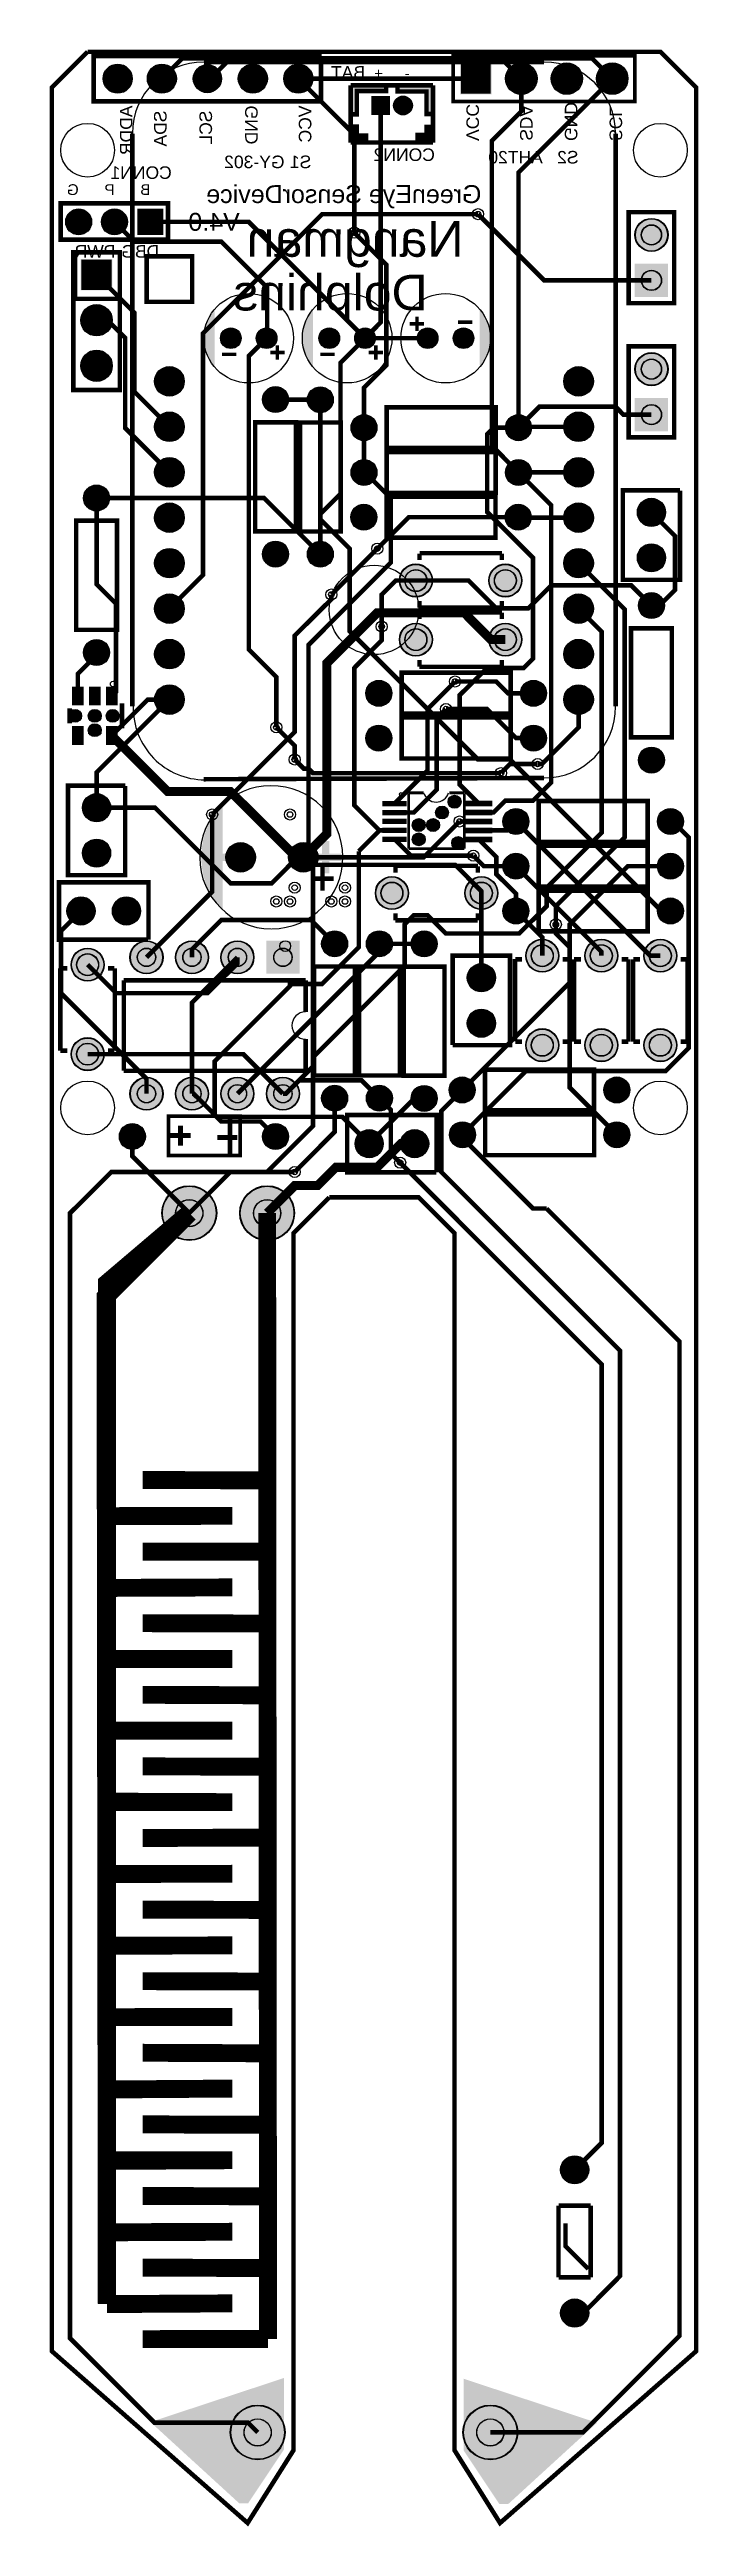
# Model space of a CAD drawing. Header units: millimetres. Extents: x -23 to 13, y -8 to 130.
import ezdxf

# ---------------------------------------------------------------- set-up
doc = ezdxf.new("R2010")
doc.units = ezdxf.units.MM
for name, color, linetype, true_color in [('BoardOutLine', 7, 'Continuous', 0xff00ff), ('BottomLayer', 7, 'Continuous', 0x0000ff), ('BottomSilkLayer', 7, 'Continuous', 0x66cc33), ('BottomSolderMaskLayer', 7, 'Continuous', 0xaa00ff), ('Document', 7, 'Continuous', 0xffffff), ('Hole', 7, 'Continuous', 0x222222), ('Multi-Layer', 7, 'Continuous', 0xc0c0c0), ('TopLayer', 7, 'Continuous', 0xff0000), ('TopPasteMaskLayer', 7, 'Continuous', 0x808080), ('TopSilkLayer', 7, 'Continuous', 0xffcc00), ('TopSolderMaskLayer', 7, 'Continuous', 0x800080)]:
    doc.layers.add(name, color=color, linetype=linetype, true_color=true_color)
doc.styles.get("Standard").update_dxf_attribs({"font": 'arial.ttf'})

msp = doc.modelspace()

# ---------------------------------------------------------------- texts
at = {"layer": 'BottomSilkLayer', "text_generation_flag": 2}
for s, height, p in [('BAT', 0.7, (-5.54, 128.66)), ('+', 0.6, (-4.54, 128.66)), ('-', 0.6, (-3.04, 128.66)), ('CONN2', 0.7, (-1.64, 124.06)), ('AHT20', 0.7, (4.39, 123.92)), ('S2', 0.7, (6.39, 123.92)), ('CONN1', 0.7, (-16.34, 123.06)), ('GY-302', 0.7, (-10.04, 123.66)), ('S1', 0.7, (-8.54, 123.66)), ('G', 0.6, (-21.54, 122.16)), ('P', 0.6, (-19.54, 122.16)), ('B', 0.6, (-17.54, 122.16)), ('GreenEye SensorDevice', 1, (0.96, 121.71)), ('V4.0', 1, (-12.54, 120.16)), ('Nangman', 2, (-0.04, 118.71)), ('DBG-PWR', 0.7, (-17.04, 118.66)), ('Dolphins', 2, (-2.04, 115.71))]:
    msp.add_text(s, height=height, dxfattribs=at).set_placement(p)
for s, rotation, p in [('ADDR', 90, (-18.54, 127.16)), ('SDA', 90, (-16.63, 126.88)), ('SCL', 90, (-14.09, 126.88)), ('GND', 90, (-11.54, 127.16)), ('VCC', 90, (-8.54, 127.16)), ('VCC', 270, (0.12, 125.18)), ('SDA', 270, (3.12, 125.18)), ('GND', 270, (5.62, 125.18)), ('SCL', 270, (8.12, 125.18))]:
    msp.add_text(s, height=0.7, rotation=rotation, dxfattribs=at).set_placement(p)

# ---------------------------------------------------------------- hatches: boundary and pattern name
at = {"layer": 'BottomSolderMaskLayer'}
for points in [[(-20.17, 128.66, 1), (-18.54, 128.66, 1)], [(-17.7, 128.66, 1), (-16.07, 128.66, 1)], [(-15.13, 128.66, 1), (-13.56, 128.66, 1)], [(-12.62, 128.66, 1), (-10.99, 128.66, 1)], [(-10.08, 128.66, 1), (-8.45, 128.66, 1)], [(-0.23, 127.78), (1.53, 127.78), (1.53, 129.54), (-0.23, 129.54)], [(2.31, 128.66, 1), (4.07, 128.66, 1)], [(4.85, 128.66, 1), (6.61, 128.66, 1)], [(7.39, 128.66, 1), (9.15, 128.66, 1)], [(-4.14, 127.69), (-5.19, 127.69), (-5.19, 126.63), (-4.14, 126.63)], [(-3.94, 127.16, 1), (-2.89, 127.16, 1)], [(-22.27, 120.66, 1), (-20.81, 120.66, 1)], [(-20.27, 120.66, 1), (-18.81, 120.66, 1)], [(-16.81, 121.39), (-18.27, 121.39), (-18.27, 119.93), (-16.81, 119.93)], [(9.53, 119.93, 1), (11.39, 119.93, 1)], [(-19.66, 118.58), (-19.66, 116.83), (-21.42, 116.83), (-21.42, 118.58)], [(9.53, 116.46), (9.53, 118.32), (11.39, 118.32), (11.39, 116.46)], [(-21.42, 115.16, 1), (-19.67, 115.16, 1)], [(-21.42, 112.62, 1), (-19.67, 112.62, 1)], [(-13.62, 114.16, 1), (-12.46, 114.16, 1)], [(-11.62, 114.16, 1), (-10.46, 114.16, 1)], [(-8.12, 114.16, 1), (-6.97, 114.16, 1)], [(-6.12, 114.16, 1), (-4.97, 114.16, 1)], [(-2.62, 114.16, 1), (-1.46, 114.16, 1)], [(-0.62, 114.16, 1), (0.54, 114.16, 1)], [(-17.3, 111.75, 1), (-15.64, 111.75, 1)], [(5.56, 111.75, 1), (7.22, 111.75, 1)], [(9.53, 112.43, 1), (11.39, 112.43, 1)], [(-11.27, 110.73, 1), (-9.82, 110.73, 1)], [(-8.77, 110.72, 1), (-7.31, 110.72, 1)], [(9.53, 108.96), (9.53, 110.82), (11.39, 110.82), (11.39, 108.96)], [(-17.3, 109.21, 1), (-15.64, 109.21, 1)], [(-6.33, 109.16, 1), (-4.88, 109.16, 1)], [(2.31, 109.16, 1), (3.76, 109.16, 1)], [(5.56, 109.21, 1), (7.22, 109.21, 1)], [(-17.3, 106.67, 1), (-15.64, 106.67, 1)], [(-6.33, 106.66, 1), (-4.88, 106.66, 1)], [(2.31, 106.66, 1), (3.76, 106.66, 1)], [(5.56, 106.67, 1), (7.22, 106.67, 1)], [(-21.26, 105.23, 1), (-19.81, 105.23, 1)], [(9.67, 104.43, 1), (11.25, 104.43, 1)], [(-17.3, 104.13, 1), (-15.64, 104.13, 1)], [(-6.34, 104.16, 1), (-4.89, 104.16, 1)], [(2.3, 104.16, 1), (3.75, 104.16, 1)], [(5.56, 104.13, 1), (7.22, 104.13, 1)], [(-17.3, 101.59, 1), (-15.64, 101.59, 1)], [(-11.27, 102.1, 1), (-9.82, 102.1, 1)], [(-8.77, 102.09, 1), (-7.31, 102.09, 1)], [(5.56, 101.59, 1), (7.22, 101.59, 1)], [(9.67, 101.89, 1), (11.25, 101.89, 1)], [(-3.63, 100.62, 1), (-1.78, 100.62, 1)], [(1.37, 100.62, 1), (3.22, 100.62, 1)], [(-17.3, 99.05, 1), (-15.64, 99.05, 1)], [(5.56, 99.05, 1), (7.22, 99.05, 1)], [(9.74, 99.22, 1), (11.19, 99.22, 1)], [(-21.26, 96.6, 1), (-19.81, 96.6, 1)], [(-17.3, 96.51, 1), (-15.64, 96.51, 1)], [(-3.63, 97.32, 1), (-1.78, 97.32, 1)], [(1.37, 97.32, 1), (3.22, 97.32, 1)], [(5.56, 96.51, 1), (7.22, 96.51, 1)], [(-17.3, 93.97, 1), (-15.64, 93.97, 1)], [(-5.49, 94.32, 1), (-4.04, 94.32, 1)], [(3.14, 94.32, 1), (4.59, 94.32, 1)], [(5.56, 93.97, 1), (7.22, 93.97, 1)], [(-22.1, 93.06, 1), (-21.38, 93.06, 1)], [(-21, 93.06, 1), (-20.28, 93.06, 1)], [(-20, 93.06, 1), (-19.28, 93.06, 1)], [(-21, 92.26, 1), (-20.28, 92.26, 1)], [(-5.49, 91.82, 1), (-4.04, 91.82, 1)], [(3.14, 91.82, 1), (4.59, 91.82, 1)], [(9.74, 90.59, 1), (11.19, 90.59, 1)], [(-21.33, 87.93, 1), (-19.75, 87.93, 1)], [(-0.9, 88.26, 1), (-0.18, 88.26, 1)], [(-2.9, 86.96, 1), (-2.18, 86.96, 1)], [(-2.1, 86.96, 1), (-1.38, 86.96, 1)], [(-1.6, 87.66, 1), (-0.88, 87.66, 1)], [(2.16, 87.16, 1), (3.61, 87.16, 1)], [(10.8, 87.16, 1), (12.25, 87.16, 1)], [(-21.33, 85.39, 1), (-19.75, 85.39, 1)], [(-13.32, 85.16, 1), (-11.66, 85.16, 1)], [(-9.82, 85.16, 1), (-8.16, 85.16, 1)], [(-2.9, 86.16, 1), (-2.18, 86.16, 1)], [(-0.7, 85.96, 1), (0.02, 85.96, 1)], [(2.16, 84.66, 1), (3.61, 84.66, 1)], [(10.8, 84.66, 1), (12.25, 84.66, 1)], [(-4.97, 83.16, 1), (-3.11, 83.16, 1)], [(0.03, 83.16, 1), (1.89, 83.16, 1)], [(-22.2, 82.16, 1), (-20.62, 82.16, 1)], [(-19.66, 82.16, 1), (-18.08, 82.16, 1)], [(2.16, 82.16, 1), (3.61, 82.16, 1)], [(10.8, 82.16, 1), (12.25, 82.16, 1)], [(-18.68, 79.57, 1), (-16.83, 79.57, 1)], [(-16.14, 79.57, 1), (-14.29, 79.57, 1)], [(-13.6, 79.57, 1), (-11.75, 79.57, 1)], [(-9.2, 78.65), (-11.06, 78.65), (-11.06, 80.5), (-9.2, 80.5)], [(-7.96, 80.33, 1), (-6.51, 80.33, 1)], [(-5.46, 80.33, 1), (-4.01, 80.33, 1)], [(-2.96, 80.32, 1), (-1.51, 80.32, 1)], [(3.43, 79.66, 1), (5.29, 79.66, 1)], [(6.73, 79.66, 1), (8.59, 79.66, 1)], [(10.03, 79.66, 1), (11.89, 79.66, 1)], [(-21.97, 79.16, 1), (-20.11, 79.16, 1)], [(0.17, 78.43, 1), (1.75, 78.43, 1)], [(0.17, 75.89, 1), (1.75, 75.89, 1)], [(-21.97, 74.16, 1), (-20.11, 74.16, 1)], [(3.43, 74.66, 1), (5.29, 74.66, 1)], [(6.73, 74.66, 1), (8.59, 74.66, 1)], [(10.03, 74.66, 1), (11.89, 74.66, 1)], [(-18.68, 71.95, 1), (-16.83, 71.95, 1)], [(-16.14, 71.95, 1), (-14.29, 71.95, 1)], [(-13.6, 71.95, 1), (-11.75, 71.95, 1)], [(-11.06, 71.95, 1), (-9.21, 71.95, 1)], [(-7.96, 71.7, 1), (-6.51, 71.7, 1)], [(-5.46, 71.7, 1), (-4.01, 71.7, 1)], [(-2.96, 71.69, 1), (-1.51, 71.69, 1)], [(-0.84, 72.16, 1), (0.61, 72.16, 1)], [(7.8, 72.16, 1), (9.25, 72.16, 1)], [(-19.27, 69.56, 1), (-17.82, 69.56, 1)], [(-11.27, 69.56, 1), (-9.82, 69.56, 1)], [(-6.1, 69.16, 1), (-4.52, 69.16, 1)], [(-3.56, 69.16, 1), (-1.98, 69.16, 1)], [(-0.83, 69.66, 1), (0.62, 69.66, 1)], [(7.81, 69.66, 1), (9.26, 69.66, 1)], [(-16.89, 65.28, 1), (-13.83, 65.28, 1)], [(-12.53, 65.28, 1), (-9.48, 65.28, 1)], [(5.38, 11.83, 1), (6.96, 11.83, 1)], [(5.38, 3.83, 1), (6.96, 3.83, 1)], [(-12.57, -6.8), (-12.07, -6.8), (-10.07, -3.8), (-10.07, 0.2), (-17.53, -2.26), (-12.57, -6.8)], [(2.46, -6.84), (1.96, -6.84), (-0.04, -3.84), (-0.04, 0.16), (7.42, -2.3), (2.46, -6.84)], [(-13.07, -2.84, 1), (-10.01, -2.84, 1)], [(-0.07, -2.84, 1), (2.99, -2.84, 1)]]:
    msp.add_hatch(color=256, dxfattribs=at).paths.add_polyline_path(points)
at = {"layer": 'Document'}
for points in [[(-4.34, 128.26), (-4.34, 127.96), (-6.04, 127.96), (-6.04, 126.66), (-6.34, 126.66), (-6.34, 128.26)], [(-3.74, 128.26), (-3.74, 127.96), (-2.04, 127.96), (-2.04, 126.66), (-1.74, 126.66), (-1.74, 128.26)], [(-6.04, 125.96), (-6.34, 125.96), (-6.34, 125.06), (-5.44, 125.06), (-5.44, 125.46), (-6.04, 125.46)], [(-2.59, 125.41), (-2.59, 125.11), (-1.69, 125.11), (-1.69, 126.01), (-2.09, 126.01), (-2.09, 125.41)], [(-2.94, 115.06), (-2.24, 115.06), (-2.24, 114.86), (-3.04, 114.86), (-3.04, 115.06)], [(-2.74, 114.66), (-2.74, 115.36), (-2.54, 115.36), (-2.54, 114.56), (-2.74, 114.56)], [(-0.24, 115.16), (0.46, 115.16), (0.46, 114.96), (-0.34, 114.96), (-0.34, 115.16)], [(-10.34, 113.66), (-10.34, 112.96), (-10.54, 112.96), (-10.54, 113.76), (-10.34, 113.76)], [(-4.84, 113.66), (-4.84, 112.96), (-5.04, 112.96), (-5.04, 113.76), (-4.84, 113.76)], [(-12.84, 113.16), (-13.54, 113.16), (-13.54, 113.36), (-12.74, 113.36), (-12.74, 113.16)], [(-10.14, 113.26), (-10.84, 113.26), (-10.84, 113.46), (-10.04, 113.46), (-10.04, 113.26)], [(-7.34, 113.16), (-8.04, 113.16), (-8.04, 113.36), (-7.24, 113.36), (-7.24, 113.16)], [(-4.64, 113.26), (-5.34, 113.26), (-5.34, 113.46), (-4.54, 113.46), (-4.54, 113.26)], [(-7.54, 84.66), (-7.54, 86.06), (-7.94, 86.06), (-7.94, 84.46), (-7.94, 84.26), (-7.54, 84.26)], [(-14.24, 84.96), (-12.84, 84.96), (-12.84, 85.36), (-14.44, 85.36), (-14.64, 85.36), (-14.64, 84.96)], [(-8.24, 84.96), (-6.84, 84.96), (-6.84, 85.36), (-8.44, 85.36), (-8.64, 85.36), (-8.64, 84.96)], [(-15.57, 69.47), (-16.41, 69.47), (-16.41, 69.75), (-15.57, 69.75), (-15.29, 69.75), (-15.29, 69.47)], [(-15.71, 69.89), (-15.71, 69.05), (-15.99, 69.05), (-15.99, 69.89), (-15.99, 70.17), (-15.71, 70.17)], [(-13.51, 69.65), (-12.67, 69.65), (-12.67, 69.37), (-13.51, 69.37), (-13.79, 69.37), (-13.79, 69.65)]]:
    msp.add_hatch(color=256, dxfattribs=at).paths.add_polyline_path(points)
at = {"layer": 'Multi-Layer'}
for points in [[(-20.12, 128.66, 1), (-18.6, 128.66, 1)], [(-17.65, 128.66, 1), (-16.12, 128.66, 1)], [(-15.11, 128.66, 1), (-13.58, 128.66, 1)], [(-12.57, 128.66, 1), (-11.04, 128.66, 1)], [(-10.03, 128.66, 1), (-8.5, 128.66, 1)], [(-0.18, 127.83), (1.48, 127.83), (1.48, 129.49), (-0.18, 129.49)], [(2.36, 128.66, 1), (4.02, 128.66, 1)], [(4.9, 128.66, 1), (6.56, 128.66, 1)], [(7.44, 128.66, 1), (9.1, 128.66, 1)], [(-4.17, 127.66), (-5.17, 127.66), (-5.17, 126.66), (-4.17, 126.66)], [(-3.92, 127.16, 1), (-2.92, 127.16, 1)], [(-22.24, 120.66, 1), (-20.84, 120.66, 1)], [(-20.24, 120.66, 1), (-18.84, 120.66, 1)], [(-16.84, 121.36), (-18.24, 121.36), (-18.24, 119.96), (-16.84, 119.96)], [(9.56, 119.93, 1), (11.36, 119.93, 1)], [(-19.69, 118.55), (-19.69, 116.85), (-21.39, 116.85), (-21.39, 118.55)], [(9.56, 116.49), (9.56, 118.29), (11.36, 118.29), (11.36, 116.49)], [(-21.39, 115.16, 1), (-19.69, 115.16, 1)], [(-13.59, 114.16, 1), (-12.49, 114.16, 1)], [(-11.59, 114.16, 1), (-10.49, 114.16, 1)], [(-8.09, 114.16, 1), (-6.99, 114.16, 1)], [(-6.09, 114.16, 1), (-4.99, 114.16, 1)], [(-2.59, 114.16, 1), (-1.49, 114.16, 1)], [(-0.59, 114.16, 1), (0.51, 114.16, 1)], [(-21.39, 112.62, 1), (-19.69, 112.62, 1)], [(-17.27, 111.75, 1), (-15.67, 111.75, 1)], [(5.59, 111.75, 1), (7.19, 111.75, 1)], [(9.56, 112.43, 1), (11.36, 112.43, 1)], [(-11.24, 110.73, 1), (-9.84, 110.73, 1)], [(-8.74, 110.72, 1), (-7.34, 110.72, 1)], [(9.56, 108.99), (9.56, 110.79), (11.36, 110.79), (11.36, 108.99)], [(-17.27, 109.21, 1), (-15.67, 109.21, 1)], [(-6.3, 109.16, 1), (-4.9, 109.16, 1)], [(2.33, 109.16, 1), (3.73, 109.16, 1)], [(5.59, 109.21, 1), (7.19, 109.21, 1)], [(-17.27, 106.67, 1), (-15.67, 106.67, 1)], [(-6.3, 106.66, 1), (-4.9, 106.66, 1)], [(2.33, 106.66, 1), (3.73, 106.66, 1)], [(5.59, 106.67, 1), (7.19, 106.67, 1)], [(-21.24, 105.23, 1), (-19.84, 105.23, 1)], [(9.7, 104.43, 1), (11.22, 104.43, 1)], [(-17.27, 104.13, 1), (-15.67, 104.13, 1)], [(-6.31, 104.16, 1), (-4.91, 104.16, 1)], [(2.32, 104.16, 1), (3.72, 104.16, 1)], [(5.59, 104.13, 1), (7.19, 104.13, 1)], [(-11.24, 102.1, 1), (-9.84, 102.1, 1)], [(-8.74, 102.09, 1), (-7.34, 102.09, 1)], [(9.7, 101.89, 1), (11.22, 101.89, 1)], [(-17.27, 101.59, 1), (-15.67, 101.59, 1)], [(-3.6, 100.62, 1), (-1.8, 100.62, 1)], [(1.4, 100.62, 1), (3.2, 100.62, 1)], [(5.59, 101.59, 1), (7.19, 101.59, 1)], [(-17.27, 99.05, 1), (-15.67, 99.05, 1)], [(5.59, 99.05, 1), (7.19, 99.05, 1)], [(9.76, 99.22, 1), (11.16, 99.22, 1)], [(-21.24, 96.6, 1), (-19.84, 96.6, 1)], [(-17.27, 96.51, 1), (-15.67, 96.51, 1)], [(-3.6, 97.32, 1), (-1.8, 97.32, 1)], [(1.4, 97.32, 1), (3.2, 97.32, 1)], [(5.59, 96.51, 1), (7.19, 96.51, 1)], [(-17.27, 93.97, 1), (-15.67, 93.97, 1)], [(-5.47, 94.32, 1), (-4.07, 94.32, 1)], [(3.17, 94.32, 1), (4.57, 94.32, 1)], [(5.59, 93.97, 1), (7.19, 93.97, 1)], [(-5.47, 91.82, 1), (-4.07, 91.82, 1)], [(3.17, 91.82, 1), (4.57, 91.82, 1)], [(9.76, 90.59, 1), (11.16, 90.59, 1)], [(-21.3, 87.93, 1), (-19.78, 87.93, 1)], [(2.19, 87.16, 1), (3.59, 87.16, 1)], [(10.82, 87.16, 1), (12.22, 87.16, 1)], [(-21.3, 85.39, 1), (-19.78, 85.39, 1)], [(-13.29, 85.16, 1), (-11.69, 85.16, 1)], [(-9.79, 85.16, 1), (-8.19, 85.16, 1)], [(2.19, 84.66, 1), (3.59, 84.66, 1)], [(10.82, 84.66, 1), (12.22, 84.66, 1)], [(-4.94, 83.16, 1), (-3.14, 83.16, 1)], [(0.06, 83.16, 1), (1.86, 83.16, 1)], [(-22.17, 82.16, 1), (-20.65, 82.16, 1)], [(-19.63, 82.16, 1), (-18.11, 82.16, 1)], [(2.19, 82.16, 1), (3.59, 82.16, 1)], [(10.82, 82.16, 1), (12.22, 82.16, 1)], [(-18.65, 79.57, 1), (-16.85, 79.57, 1)], [(-16.11, 79.57, 1), (-14.31, 79.57, 1)], [(-13.57, 79.57, 1), (-11.77, 79.57, 1)], [(-9.23, 78.67), (-11.03, 78.67), (-11.03, 80.47), (-9.23, 80.47)], [(-7.94, 80.33, 1), (-6.54, 80.33, 1)], [(-5.44, 80.33, 1), (-4.04, 80.33, 1)], [(-2.94, 80.32, 1), (-1.54, 80.32, 1)], [(3.46, 79.66, 1), (5.26, 79.66, 1)], [(6.76, 79.66, 1), (8.56, 79.66, 1)], [(10.06, 79.66, 1), (11.86, 79.66, 1)], [(-21.94, 79.16, 1), (-20.14, 79.16, 1)], [(0.2, 78.43, 1), (1.72, 78.43, 1)], [(0.2, 75.89, 1), (1.72, 75.89, 1)], [(-21.94, 74.16, 1), (-20.14, 74.16, 1)], [(3.46, 74.66, 1), (5.26, 74.66, 1)], [(6.76, 74.66, 1), (8.56, 74.66, 1)], [(10.06, 74.66, 1), (11.86, 74.66, 1)], [(-18.65, 71.95, 1), (-16.85, 71.95, 1)], [(-16.11, 71.95, 1), (-14.31, 71.95, 1)], [(-13.57, 71.95, 1), (-11.77, 71.95, 1)], [(-11.03, 71.95, 1), (-9.23, 71.95, 1)], [(-7.94, 71.7, 1), (-6.54, 71.7, 1)], [(-5.44, 71.7, 1), (-4.04, 71.7, 1)], [(-2.94, 71.69, 1), (-1.54, 71.69, 1)], [(-0.81, 72.16, 1), (0.59, 72.16, 1)], [(7.82, 72.16, 1), (9.22, 72.16, 1)], [(-19.24, 69.56, 1), (-17.84, 69.56, 1)], [(-11.24, 69.56, 1), (-9.84, 69.56, 1)], [(-6.07, 69.16, 1), (-4.55, 69.16, 1)], [(-3.53, 69.16, 1), (-2.01, 69.16, 1)], [(-0.8, 69.66, 1), (0.6, 69.66, 1)], [(7.83, 69.66, 1), (9.23, 69.66, 1)], [(-16.86, 65.28, 1), (-13.86, 65.28, 1)], [(-12.51, 65.28, 1), (-9.51, 65.28, 1)], [(5.41, 11.83, 1), (6.93, 11.83, 1)], [(5.41, 3.83, 1), (6.93, 3.83, 1)], [(-13.04, -2.84, 1), (-10.04, -2.84, 1)], [(-0.04, -2.84, 1), (2.96, -2.84, 1)]]:
    msp.add_hatch(color=256, dxfattribs=at).paths.add_polyline_path(points)
at = {"layer": 'TopLayer'}
for points in [[(-21.29, 93.66), (-21.89, 93.66), (-21.89, 94.66), (-21.29, 94.66)], [(-20.34, 93.66), (-20.94, 93.66), (-20.94, 94.66), (-20.34, 94.66)], [(-19.39, 93.66), (-19.99, 93.66), (-19.99, 94.66), (-19.39, 94.66)], [(-21.29, 91.46), (-21.89, 91.46), (-21.89, 92.46), (-21.29, 92.46)], [(-19.39, 91.46), (-19.99, 91.46), (-19.99, 92.46), (-19.39, 92.46)], [(-3.24, 88.31), (-3.24, 88.01), (-4.54, 88.01), (-4.54, 88.31)], [(-3.24, 87.81), (-3.24, 87.51), (-4.54, 87.51), (-4.54, 87.81)], [(-3.24, 87.31), (-3.24, 87.01), (-4.54, 87.01), (-4.54, 87.31)], [(1.46, 88.31), (1.46, 88.01), (0.16, 88.01), (0.16, 88.31)], [(1.46, 87.81), (1.46, 87.51), (0.16, 87.51), (0.16, 87.81)], [(1.46, 87.31), (1.46, 87.01), (0.16, 87.01), (0.16, 87.31)], [(-3.24, 86.81), (-3.24, 86.51), (-4.54, 86.51), (-4.54, 86.81)], [(-3.24, 86.31), (-3.24, 86.01), (-4.54, 86.01), (-4.54, 86.31)], [(1.46, 86.81), (1.46, 86.51), (0.16, 86.51), (0.16, 86.81)], [(1.46, 86.31), (1.46, 86.01), (0.16, 86.01), (0.16, 86.31)]]:
    msp.add_hatch(color=256, dxfattribs=at).paths.add_polyline_path(points)
at = {"layer": 'TopPasteMaskLayer'}
for points in [[(-21.29, 93.66), (-21.89, 93.66), (-21.89, 94.66), (-21.29, 94.66)], [(-20.34, 93.66), (-20.94, 93.66), (-20.94, 94.66), (-20.34, 94.66)], [(-19.39, 93.66), (-19.99, 93.66), (-19.99, 94.66), (-19.39, 94.66)], [(-21.29, 91.46), (-21.89, 91.46), (-21.89, 92.46), (-21.29, 92.46)], [(-19.39, 91.46), (-19.99, 91.46), (-19.99, 92.46), (-19.39, 92.46)], [(-3.24, 88.31), (-3.24, 88.01), (-4.54, 88.01), (-4.54, 88.31)], [(-3.24, 87.81), (-3.24, 87.51), (-4.54, 87.51), (-4.54, 87.81)], [(-3.24, 87.31), (-3.24, 87.01), (-4.54, 87.01), (-4.54, 87.31)], [(1.46, 88.31), (1.46, 88.01), (0.16, 88.01), (0.16, 88.31)], [(1.46, 87.81), (1.46, 87.51), (0.16, 87.51), (0.16, 87.81)], [(1.46, 87.31), (1.46, 87.01), (0.16, 87.01), (0.16, 87.31)], [(-3.24, 86.81), (-3.24, 86.51), (-4.54, 86.51), (-4.54, 86.81)], [(-3.24, 86.31), (-3.24, 86.01), (-4.54, 86.01), (-4.54, 86.31)], [(1.46, 86.81), (1.46, 86.51), (0.16, 86.51), (0.16, 86.81)], [(1.46, 86.31), (1.46, 86.01), (0.16, 86.01), (0.16, 86.31)]]:
    msp.add_hatch(color=256, dxfattribs=at).paths.add_polyline_path(points)
at = {"layer": 'TopSilkLayer'}
for points in [[(-13.95, 112.51), (-13.95, 115.68), (-13.95, 115.68), (-14, 115.63), (-14.04, 115.58), (-14.09, 115.53), (-14.13, 115.48), (-14.17, 115.42), (-14.21, 115.37), (-14.25, 115.31), (-14.28, 115.25), (-14.31, 115.19), (-14.35, 115.13), (-14.38, 115.07), (-14.4, 115.01), (-14.43, 114.95), (-14.45, 114.89), (-14.47, 114.82), (-14.49, 114.76), (-14.51, 114.69), (-14.53, 114.63), (-14.54, 114.56), (-14.55, 114.5), (-14.56, 114.43), (-14.57, 114.36), (-14.58, 114.29), (-14.58, 114.23), (-14.58, 114.16), (-14.58, 113.99), (-14.58, 113.93), (-14.58, 113.87), (-14.57, 113.8), (-14.56, 113.74), (-14.55, 113.68), (-14.54, 113.62), (-14.53, 113.56), (-14.51, 113.5), (-14.49, 113.44), (-14.47, 113.38), (-14.45, 113.33), (-14.42, 113.27), (-14.4, 113.21), (-14.37, 113.16), (-14.34, 113.1), (-14.3, 113.05), (-14.27, 113), (-14.23, 112.95), (-14.2, 112.9), (-14.16, 112.85), (-14.12, 112.81), (-14.07, 112.76)], [(-8.45, 112.51), (-8.45, 115.68), (-8.45, 115.68), (-8.5, 115.63), (-8.54, 115.58), (-8.59, 115.53), (-8.63, 115.48), (-8.67, 115.42), (-8.71, 115.37), (-8.75, 115.31), (-8.78, 115.25), (-8.81, 115.19), (-8.85, 115.13), (-8.88, 115.07), (-8.9, 115.01), (-8.93, 114.95), (-8.95, 114.89), (-8.97, 114.82), (-8.99, 114.76), (-9.01, 114.69), (-9.03, 114.63), (-9.04, 114.56), (-9.05, 114.5), (-9.06, 114.43), (-9.07, 114.36), (-9.08, 114.29), (-9.08, 114.23), (-9.08, 114.16), (-9.08, 113.99), (-9.08, 113.93), (-9.08, 113.87), (-9.07, 113.8), (-9.06, 113.74), (-9.05, 113.68), (-9.04, 113.62), (-9.03, 113.56), (-9.01, 113.5), (-8.99, 113.44), (-8.97, 113.38), (-8.95, 113.33), (-8.92, 113.27), (-8.9, 113.21), (-8.87, 113.16), (-8.84, 113.1), (-8.8, 113.05), (-8.77, 113), (-8.73, 112.95), (-8.7, 112.9), (-8.66, 112.85), (-8.62, 112.81), (-8.57, 112.76)], [(-2.94, 115.06), (-2.24, 115.06), (-2.24, 114.86), (-3.04, 114.86), (-3.04, 115.06)], [(-2.74, 114.66), (-2.74, 115.36), (-2.54, 115.36), (-2.54, 114.56), (-2.74, 114.56)], [(-0.24, 115.16), (0.46, 115.16), (0.46, 114.96), (-0.34, 114.96), (-0.34, 115.16)], [(0.86, 115.81), (0.86, 112.64), (0.87, 112.64), (0.92, 112.69), (0.96, 112.74), (1.01, 112.79), (1.05, 112.84), (1.09, 112.9), (1.13, 112.95), (1.17, 113.01), (1.2, 113.07), (1.23, 113.13), (1.27, 113.19), (1.3, 113.25), (1.32, 113.31), (1.35, 113.37), (1.37, 113.43), (1.39, 113.5), (1.41, 113.56), (1.43, 113.63), (1.45, 113.69), (1.46, 113.76), (1.47, 113.82), (1.48, 113.89), (1.49, 113.96), (1.5, 114.03), (1.5, 114.09), (1.5, 114.16), (1.5, 114.33), (1.5, 114.39), (1.5, 114.45), (1.49, 114.52), (1.48, 114.58), (1.47, 114.64), (1.46, 114.7), (1.45, 114.76), (1.43, 114.82), (1.41, 114.88), (1.39, 114.94), (1.37, 114.99), (1.34, 115.05), (1.32, 115.11), (1.29, 115.16), (1.26, 115.22), (1.22, 115.27), (1.19, 115.32), (1.15, 115.37), (1.12, 115.42), (1.08, 115.47), (1.03, 115.51), (0.99, 115.56)], [(-10.34, 113.66), (-10.34, 112.96), (-10.54, 112.96), (-10.54, 113.76), (-10.34, 113.76)], [(-4.84, 113.66), (-4.84, 112.96), (-5.04, 112.96), (-5.04, 113.76), (-4.84, 113.76)], [(-12.84, 113.16), (-13.54, 113.16), (-13.54, 113.36), (-12.74, 113.36), (-12.74, 113.16)], [(-10.14, 113.26), (-10.84, 113.26), (-10.84, 113.46), (-10.04, 113.46), (-10.04, 113.26)], [(-7.34, 113.16), (-8.04, 113.16), (-8.04, 113.36), (-7.24, 113.36), (-7.24, 113.16)], [(-4.64, 113.26), (-5.34, 113.26), (-5.34, 113.46), (-4.54, 113.46), (-4.54, 113.26)], [(-13.49, 88.16), (-13.55, 88.09), (-13.62, 88.02), (-13.68, 87.95), (-13.74, 87.88), (-13.8, 87.8), (-13.85, 87.72), (-13.91, 87.65), (-13.96, 87.57), (-14.01, 87.49), (-14.06, 87.41), (-14.11, 87.33), (-14.16, 87.25), (-14.2, 87.16), (-14.24, 87.08), (-14.29, 86.99), (-14.32, 86.91), (-14.36, 86.82), (-14.4, 86.73), (-14.43, 86.64), (-14.46, 86.55), (-14.49, 86.46), (-14.52, 86.37), (-14.54, 86.28), (-14.57, 86.19), (-14.59, 86.1), (-14.61, 86.01), (-14.62, 85.91), (-14.64, 85.82), (-14.65, 85.73), (-14.66, 85.63), (-14.67, 85.54), (-14.68, 85.44), (-14.69, 85.35), (-14.69, 85.25), (-14.69, 85.16), (-14.69, 85.07), (-14.69, 84.97), (-14.68, 84.88), (-14.67, 84.78), (-14.66, 84.69), (-14.65, 84.59), (-14.64, 84.5), (-14.62, 84.41), (-14.61, 84.31), (-14.59, 84.22), (-14.57, 84.13), (-14.54, 84.04), (-14.52, 83.95), (-14.49, 83.86), (-14.46, 83.77), (-14.43, 83.68), (-14.4, 83.59), (-14.36, 83.5), (-14.32, 83.41), (-14.29, 83.33), (-14.24, 83.24), (-14.2, 83.16), (-14.16, 83.07), (-14.11, 82.99), (-14.06, 82.91), (-14.01, 82.83), (-13.96, 82.75), (-13.91, 82.67), (-13.85, 82.6), (-13.8, 82.52), (-13.74, 82.44), (-13.68, 82.37), (-13.62, 82.3), (-13.55, 82.23), (-13.49, 82.16)]]:
    msp.add_hatch(color=256, dxfattribs=at).paths.add_polyline_path(points)
at = {"layer": 'TopSolderMaskLayer'}
for points in [[(-20.17, 128.66, 1), (-18.54, 128.66, 1)], [(-17.7, 128.66, 1), (-16.07, 128.66, 1)], [(-15.13, 128.66, 1), (-13.56, 128.66, 1)], [(-12.62, 128.66, 1), (-10.99, 128.66, 1)], [(-10.08, 128.66, 1), (-8.45, 128.66, 1)], [(-0.23, 127.78), (1.53, 127.78), (1.53, 129.54), (-0.23, 129.54)], [(2.31, 128.66, 1), (4.07, 128.66, 1)], [(4.85, 128.66, 1), (6.61, 128.66, 1)], [(7.39, 128.66, 1), (9.15, 128.66, 1)], [(-4.14, 127.69), (-5.19, 127.69), (-5.19, 126.63), (-4.14, 126.63)], [(-3.94, 127.16, 1), (-2.89, 127.16, 1)], [(-22.27, 120.66, 1), (-20.81, 120.66, 1)], [(-20.27, 120.66, 1), (-18.81, 120.66, 1)], [(-16.81, 121.39), (-18.27, 121.39), (-18.27, 119.93), (-16.81, 119.93)], [(9.53, 119.93, 1), (11.39, 119.93, 1)], [(-19.66, 118.58), (-19.66, 116.83), (-21.42, 116.83), (-21.42, 118.58)], [(9.53, 116.46), (9.53, 118.32), (11.39, 118.32), (11.39, 116.46)], [(-21.42, 115.16, 1), (-19.67, 115.16, 1)], [(-21.42, 112.62, 1), (-19.67, 112.62, 1)], [(-13.62, 114.16, 1), (-12.46, 114.16, 1)], [(-11.62, 114.16, 1), (-10.46, 114.16, 1)], [(-8.12, 114.16, 1), (-6.97, 114.16, 1)], [(-6.12, 114.16, 1), (-4.97, 114.16, 1)], [(-2.62, 114.16, 1), (-1.46, 114.16, 1)], [(-0.62, 114.16, 1), (0.54, 114.16, 1)], [(-17.3, 111.75, 1), (-15.64, 111.75, 1)], [(5.56, 111.75, 1), (7.22, 111.75, 1)], [(9.53, 112.43, 1), (11.39, 112.43, 1)], [(-11.27, 110.73, 1), (-9.82, 110.73, 1)], [(-8.77, 110.72, 1), (-7.31, 110.72, 1)], [(9.53, 108.96), (9.53, 110.82), (11.39, 110.82), (11.39, 108.96)], [(-17.3, 109.21, 1), (-15.64, 109.21, 1)], [(-6.33, 109.16, 1), (-4.88, 109.16, 1)], [(2.31, 109.16, 1), (3.76, 109.16, 1)], [(5.56, 109.21, 1), (7.22, 109.21, 1)], [(-17.3, 106.67, 1), (-15.64, 106.67, 1)], [(-6.33, 106.66, 1), (-4.88, 106.66, 1)], [(2.31, 106.66, 1), (3.76, 106.66, 1)], [(5.56, 106.67, 1), (7.22, 106.67, 1)], [(-21.26, 105.23, 1), (-19.81, 105.23, 1)], [(9.67, 104.43, 1), (11.25, 104.43, 1)], [(-17.3, 104.13, 1), (-15.64, 104.13, 1)], [(-6.34, 104.16, 1), (-4.89, 104.16, 1)], [(2.3, 104.16, 1), (3.75, 104.16, 1)], [(5.56, 104.13, 1), (7.22, 104.13, 1)], [(-17.3, 101.59, 1), (-15.64, 101.59, 1)], [(-11.27, 102.1, 1), (-9.82, 102.1, 1)], [(-8.77, 102.09, 1), (-7.31, 102.09, 1)], [(5.56, 101.59, 1), (7.22, 101.59, 1)], [(9.67, 101.89, 1), (11.25, 101.89, 1)], [(-3.63, 100.62, 1), (-1.78, 100.62, 1)], [(1.37, 100.62, 1), (3.22, 100.62, 1)], [(-17.3, 99.05, 1), (-15.64, 99.05, 1)], [(5.56, 99.05, 1), (7.22, 99.05, 1)], [(9.74, 99.22, 1), (11.19, 99.22, 1)], [(-21.26, 96.6, 1), (-19.81, 96.6, 1)], [(-17.3, 96.51, 1), (-15.64, 96.51, 1)], [(-3.63, 97.32, 1), (-1.78, 97.32, 1)], [(1.37, 97.32, 1), (3.22, 97.32, 1)], [(5.56, 96.51, 1), (7.22, 96.51, 1)], [(-21.26, 93.64), (-21.91, 93.64), (-21.91, 94.69), (-21.26, 94.69)], [(-20.32, 93.64), (-20.97, 93.64), (-20.97, 94.69), (-20.32, 94.69)], [(-19.37, 93.64), (-20.02, 93.64), (-20.02, 94.69), (-19.37, 94.69)], [(-17.3, 93.97, 1), (-15.64, 93.97, 1)], [(-5.49, 94.32, 1), (-4.04, 94.32, 1)], [(3.14, 94.32, 1), (4.59, 94.32, 1)], [(5.56, 93.97, 1), (7.22, 93.97, 1)], [(-22.1, 93.06, 1), (-21.38, 93.06, 1)], [(-21, 93.06, 1), (-20.28, 93.06, 1)], [(-20, 93.06, 1), (-19.28, 93.06, 1)], [(-21.27, 91.43), (-21.92, 91.43), (-21.92, 92.49), (-21.27, 92.49)], [(-21, 92.26, 1), (-20.28, 92.26, 1)], [(-19.36, 91.43), (-20.01, 91.43), (-20.01, 92.49), (-19.36, 92.49)], [(-5.49, 91.82, 1), (-4.04, 91.82, 1)], [(3.14, 91.82, 1), (4.59, 91.82, 1)], [(9.74, 90.59, 1), (11.19, 90.59, 1)], [(-21.33, 87.93, 1), (-19.75, 87.93, 1)], [(-0.9, 88.26, 1), (-0.18, 88.26, 1)], [(-3.21, 88.31), (-3.21, 88.01), (-4.57, 88.01), (-4.57, 88.31)], [(-3.21, 87.81), (-3.21, 87.51), (-4.57, 87.51), (-4.57, 87.81)], [(-3.21, 87.31), (-3.21, 87.01), (-4.57, 87.01), (-4.57, 87.31)], [(-2.9, 86.96, 1), (-2.18, 86.96, 1)], [(-2.1, 86.96, 1), (-1.38, 86.96, 1)], [(-1.6, 87.66, 1), (-0.88, 87.66, 1)], [(1.57, 88.32), (1.57, 88), (0.05, 88), (0.05, 88.32)], [(1.57, 87.82), (1.57, 87.5), (0.05, 87.5), (0.05, 87.82)], [(1.57, 87.32), (1.57, 87), (0.05, 87), (0.05, 87.32)], [(2.16, 87.16, 1), (3.61, 87.16, 1)], [(10.8, 87.16, 1), (12.25, 87.16, 1)], [(-21.33, 85.39, 1), (-19.75, 85.39, 1)], [(-13.32, 85.16, 1), (-11.66, 85.16, 1)], [(-9.82, 85.16, 1), (-8.16, 85.16, 1)], [(-3.21, 86.81), (-3.21, 86.51), (-4.57, 86.51), (-4.57, 86.81)], [(-3.21, 86.31), (-3.21, 86.01), (-4.57, 86.01), (-4.57, 86.31)], [(-2.9, 86.16, 1), (-2.18, 86.16, 1)], [(-0.7, 85.96, 1), (0.02, 85.96, 1)], [(1.57, 86.82), (1.57, 86.5), (0.05, 86.5), (0.05, 86.82)], [(1.57, 86.32), (1.57, 86), (0.05, 86), (0.05, 86.32)], [(2.16, 84.66, 1), (3.61, 84.66, 1)], [(10.8, 84.66, 1), (12.25, 84.66, 1)], [(-4.97, 83.16, 1), (-3.11, 83.16, 1)], [(0.03, 83.16, 1), (1.89, 83.16, 1)], [(-22.2, 82.16, 1), (-20.62, 82.16, 1)], [(-19.66, 82.16, 1), (-18.08, 82.16, 1)], [(2.16, 82.16, 1), (3.61, 82.16, 1)], [(10.8, 82.16, 1), (12.25, 82.16, 1)], [(-18.68, 79.57, 1), (-16.83, 79.57, 1)], [(-16.14, 79.57, 1), (-14.29, 79.57, 1)], [(-13.6, 79.57, 1), (-11.75, 79.57, 1)], [(-9.2, 78.65), (-11.06, 78.65), (-11.06, 80.5), (-9.2, 80.5)], [(-7.96, 80.33, 1), (-6.51, 80.33, 1)], [(-5.46, 80.33, 1), (-4.01, 80.33, 1)], [(-2.96, 80.32, 1), (-1.51, 80.32, 1)], [(3.43, 79.66, 1), (5.29, 79.66, 1)], [(6.73, 79.66, 1), (8.59, 79.66, 1)], [(10.03, 79.66, 1), (11.89, 79.66, 1)], [(-21.97, 79.16, 1), (-20.11, 79.16, 1)], [(0.17, 78.43, 1), (1.75, 78.43, 1)], [(0.17, 75.89, 1), (1.75, 75.89, 1)], [(-21.97, 74.16, 1), (-20.11, 74.16, 1)], [(3.43, 74.66, 1), (5.29, 74.66, 1)], [(6.73, 74.66, 1), (8.59, 74.66, 1)], [(10.03, 74.66, 1), (11.89, 74.66, 1)], [(-18.68, 71.95, 1), (-16.83, 71.95, 1)], [(-16.14, 71.95, 1), (-14.29, 71.95, 1)], [(-13.6, 71.95, 1), (-11.75, 71.95, 1)], [(-11.06, 71.95, 1), (-9.21, 71.95, 1)], [(-7.96, 71.7, 1), (-6.51, 71.7, 1)], [(-5.46, 71.7, 1), (-4.01, 71.7, 1)], [(-2.96, 71.69, 1), (-1.51, 71.69, 1)], [(-0.84, 72.16, 1), (0.61, 72.16, 1)], [(7.8, 72.16, 1), (9.25, 72.16, 1)], [(-19.27, 69.56, 1), (-17.82, 69.56, 1)], [(-11.27, 69.56, 1), (-9.82, 69.56, 1)], [(-6.1, 69.16, 1), (-4.52, 69.16, 1)], [(-3.56, 69.16, 1), (-1.98, 69.16, 1)], [(-0.83, 69.66, 1), (0.62, 69.66, 1)], [(7.81, 69.66, 1), (9.26, 69.66, 1)], [(-16.89, 65.28, 1), (-13.83, 65.28, 1)], [(-12.53, 65.28, 1), (-9.48, 65.28, 1)], [(5.38, 11.83, 1), (6.96, 11.83, 1)], [(5.38, 3.83, 1), (6.96, 3.83, 1)], [(-12.57, -6.8), (-12.07, -6.8), (-10.07, -3.8), (-10.07, 0.2), (-17.53, -2.26), (-12.57, -6.8)], [(2.46, -6.84), (1.96, -6.84), (-0.04, -3.84), (-0.04, 0.16), (7.42, -2.3), (2.46, -6.84)], [(-13.07, -2.84, 1), (-10.01, -2.84, 1)], [(-0.07, -2.84, 1), (2.99, -2.84, 1)]]:
    msp.add_hatch(color=256, dxfattribs=at).paths.add_polyline_path(points)

# ---------------------------------------------------------------- linework, layer by layer
at = {"layer": 'BoardOutLine', "const_width": 0.254}
for points in [[(-9.54, -0.84), (-9.54, -3.84), (-12.1, -7.9), (-23.04, 1.7), (-23.04, 128.16), (-21.04, 130.16)], [(-21.04, 130.16), (10.96, 130.16), (12.25, 128.87), (12.96, 128.16), (12.96, 66.16), (12.96, 1.7), (2, -7.9), (-0.54, -3.84), (-0.54, -0.84), (-0.54, 64.16), (-2.54, 66.16), (-7.54, 66.16)], [(-7.54, 66.16), (-9.54, 64.16), (-9.54, -0.84)]]:
    msp.add_lwpolyline(points, dxfattribs=at)
at = {"layer": 'BottomLayer'}
for points, const_width in [([(-16.89, 128.66), (-15.75, 129.79), (2.06, 129.79), (3.19, 128.66)], 0.254), ([(3.03, 106.66), (1.54, 108.16), (1.54, 125.18), (3.19, 126.84), (3.19, 128.66)], 0.254), ([(3.03, 109.16), (3.03, 123.42), (8.27, 128.66)], 0.254), ([(-16.47, 99.05), (-14.59, 100.93), (-14.59, 114.43), (-7.94, 121.09), (0.77, 121.09)], 0.254), ([(-6.14, 120.06), (-4.35, 118.27), (-4.35, 112.64), (-5.6, 111.39), (-5.6, 109.16)], 0.254), ([(-11.04, 114.16), (-12.03, 113.17), (-12.03, 96.77), (-10.5, 95.23), (-10.5, 92.42)], 0.254), ([(-8.04, 110.72), (-10.54, 110.73)], 0.254), ([(11.52, 82.16), (11.02, 82.16), (2.56, 90.62), (0.77, 90.62), (-6.4, 97.79), (-6.4, 102.4), (-8.04, 104.04), (-8.04, 110.72)], 0.254), ([(3.03, 109.16), (4.21, 110.34), (8.45, 110.34), (8.89, 109.89), (10.46, 109.89)], 0.254), ([(3.03, 109.16), (3.08, 109.21), (6.39, 109.21)], 0.254), ([(3.03, 106.66), (6.39, 106.67)], 0.254), ([(-4.86, 102.4), (-3.1, 104.16), (3.02, 104.16)], 0.254), ([(3.02, 104.16), (3.05, 104.13), (6.39, 104.13)], 0.254), ([(-14.08, 87.55), (-9.47, 92.16), (-9.47, 97.54), (-7.42, 99.58), (-7.42, 99.84)], 0.254), ([(-4.61, 98.05), (-4.61, 99.84), (-3.82, 100.62), (-2.7, 100.62)], 0.254), ([(10.46, 99.22), (9.33, 100.35), (4.86, 100.35), (3.58, 99.07), (1.79, 99.07), (0.24, 100.62), (-2.7, 100.62)], 0.254), ([(-0.51, 94.98), (1.79, 94.98), (2.45, 94.32), (3.87, 94.32)], 0.254), ([(-16.47, 93.97), (-20.54, 89.9), (-20.54, 87.93)], 0.254), ([(-1.02, 93.44), (1.28, 93.44), (2.9, 91.82), (3.87, 91.82)], 0.254), ([(4.1, 90.37), (4.35, 90.37), (6.39, 92.41), (6.39, 93.97)], 0.254), ([(-9.47, 90.62), (-8.96, 90.11), (-8.7, 90.11), (-8.45, 89.86), (2.05, 89.86)], 0.254), ([(-20.54, 87.93), (-17.27, 87.93), (-13.06, 83.71), (-10.75, 83.71), (-9.73, 84.74), (-0.51, 84.74), (0.96, 83.26), (0.96, 83.16)], 0.254), ([(-0.26, 87.16), (-2.26, 85.16), (-8.99, 85.16)], 0.254), ([(2.89, 87.16), (10.39, 79.66), (10.96, 79.66)], 0.254), ([(-8.99, 85.16), (-8.45, 84.62), (-8.45, 73.47), (-9.97, 71.95), (-10.13, 71.95)], 0.254), ([(0.51, 85.25), (1.1, 84.66), (2.89, 84.66)], 0.254), ([(2.89, 84.66), (7.66, 79.89), (7.66, 79.66)], 0.254), ([(0.96, 78.43), (0.96, 83.16)], 0.254), ([(2.89, 82.16), (4.36, 80.69), (4.36, 79.66)], 0.254), ([(-2.24, 80.32), (-4.74, 80.33)], 0.254), ([(8.53, 69.66), (5.89, 72.3), (5.89, 80.13), (5.12, 80.9), (5.12, 81.41)], 0.254), ([(-21.04, 79.16), (-19.45, 77.57), (-14.34, 77.57), (-12.67, 79.23), (-12.67, 79.57)], 0.254), ([(-10.13, 71.95), (-12.34, 74.16), (-21.04, 74.16)], 0.254), ([(-5.31, 69.16), (-6.81, 70.66), (-13.82, 70.66), (-15.12, 71.95), (-15.21, 71.95)], 0.254), ([(-4.74, 71.7), (-5.74, 72.7), (-9.22, 72.7)], 0.254), ([(-0.11, 72.16), (-1.28, 70.99), (-1.28, 67.58), (8.7, 57.6), (8.7, 5.89), (6.65, 3.83), (6.17, 3.83)], 0.254), ([(-5.31, 69.16), (-2.78, 71.69), (-2.24, 71.69)], 0.254), ([(-15.36, 65.28), (-18.54, 68.46), (-18.54, 69.56)], 0.254), ([(-11.01, 65.28), (-9.47, 66.82), (-8.19, 66.82), (-7.17, 67.84), (-4.86, 67.84), (-3.54, 69.16), (-2.77, 69.16)], 0.508), ([(6.17, 11.83), (7.68, 13.34), (7.68, 56.83), (-3.58, 68.1)], 0.254), ([(-15.36, 65.28), (-13.06, 67.58), (-9.47, 67.58)], 0.254), ([(-15.36, 65.28), (-19.96, 61.37), (-19.96, 4.33)], 1), ([(-11.01, 65.28), (-10.96, 2.37)], 1), ([(-10.96, 50.35), (-17.96, 50.37)], 1), ([(-19.96, 48.35), (-12.96, 48.37)], 1), ([(-10.96, 46.37), (-17.96, 46.37)], 1), ([(-19.96, 44.34), (-12.96, 44.37)], 1), ([(-10.96, 42.35), (-17.96, 42.37)], 1), ([(-19.96, 40.37), (-12.96, 40.37)], 1), ([(-10.96, 38.34), (-17.96, 38.37)], 1), ([(-19.96, 36.36), (-12.96, 36.37)], 1), ([(-10.96, 34.35), (-17.96, 34.37)], 1), ([(-19.97, 32.4), (-12.96, 32.37)], 1), ([(-10.96, 30.39), (-17.96, 30.37)], 1), ([(-19.96, 28.36), (-12.96, 28.37)], 1), ([(-10.96, 26.35), (-17.96, 26.37)], 1), ([(-19.96, 24.35), (-12.96, 24.37)], 1), ([(-10.96, 22.35), (-17.96, 22.37)], 1), ([(-19.96, 20.36), (-12.96, 20.37)], 1), ([(-10.96, 18.34), (-17.96, 18.37)], 1), ([(-19.96, 16.32), (-12.96, 16.37)], 1), ([(-10.96, 14.34), (-17.96, 14.37)], 1), ([(-19.97, 12.36), (-12.96, 12.37)], 1), ([(-10.96, 10.35), (-17.96, 10.37)], 1), ([(-19.96, 8.34), (-12.96, 8.37)], 1), ([(-10.96, 6.34), (-17.96, 6.37)], 1), ([(-19.96, 4.33), (-12.96, 4.37)], 1), ([(-10.96, 2.39), (-17.96, 2.37)], 1)]:
    msp.add_lwpolyline(points, dxfattribs=dict(at, const_width=const_width))
at = {"layer": 'BottomSilkLayer'}
for points, const_width in [([(-20.7, 127.39), (-20.7, 129.93), (-18.41, 129.93), (-15.36, 129.93), (-7.97, 129.93), (-8, 129.93), (-8, 127.39), (-20.7, 127.39)], 0.254), ([(1.28, 127.39), (9.54, 127.39), (9.54, 129.93), (-0.62, 129.93), (-0.62, 127.39), (1.28, 127.39)], 0.203), ([(-16.55, 121.69), (-22.54, 121.69), (-22.54, 119.66), (-16.55, 119.66), (-16.55, 121.69)], 0.254)]:
    msp.add_lwpolyline(points, close=True, dxfattribs=dict(at, const_width=const_width))
at = {"layer": 'BottomSilkLayer', "const_width": 0.254}
for points in [[(-4.36, 128.29), (-4.36, 127.97), (-6, 127.97), (-6, 126.67), (-6.35, 126.67)], [(-1.75, 128.29), (-6.35, 128.29)], [(-6.35, 128.29), (-6.35, 125.09)], [(-3.73, 128.29), (-3.73, 127.94), (-2.11, 127.94), (-2.11, 126.68), (-1.75, 126.68)], [(-1.75, 128.29), (-1.75, 125.09)], [(-6.35, 125.99), (-6, 125.99), (-6, 125.47), (-5.48, 125.47), (-5.48, 125.09)], [(-1.75, 125.97), (-2.11, 125.97), (-2.11, 125.52), (-2.6, 125.52), (-2.6, 125.09)], [(-1.75, 125.09), (-6.35, 125.09)], [(-18.55, 121.69), (-18.55, 119.66)]]:
    msp.add_lwpolyline(points, dxfattribs=at)
at = {"layer": 'BottomSolderMaskLayer'}
for centre, radius in [((-19.36, 128.66), 0.813), ((-19.36, 128.66), 0.488), ((-16.89, 128.66), 0.813), ((-16.89, 128.66), 0.488), ((-14.35, 128.66), 0.787), ((-14.35, 128.66), 0.472), ((-11.81, 128.66), 0.813), ((-11.81, 128.66), 0.488), ((-9.27, 128.66), 0.813), ((-9.27, 128.66), 0.488), ((0.65, 128.66), 0.472), ((3.19, 128.66), 0.876), ((3.19, 128.66), 0.472), ((5.73, 128.66), 0.876), ((5.73, 128.66), 0.472), ((8.27, 128.66), 0.876), ((8.27, 128.66), 0.472), ((-4.67, 127.16), 0.315), ((-3.42, 127.16), 0.525), ((-3.42, 127.16), 0.315), ((-21.54, 120.66), 0.725), ((-21.54, 120.66), 0.466), ((-19.54, 120.66), 0.725), ((-19.54, 120.66), 0.466), ((-17.54, 120.66), 0.466), ((10.46, 119.93), 0.925), ((10.46, 119.93), 0.566), ((-20.54, 117.7), 0.566), ((10.46, 117.39), 0.566), ((-20.54, 115.16), 0.875), ((-20.54, 115.16), 0.566), ((-20.54, 112.62), 0.875), ((-13.04, 114.16), 0.575), ((-13.04, 114.16), 0.366), ((-11.04, 114.16), 0.575), ((-11.04, 114.16), 0.366), ((-7.54, 114.16), 0.575), ((-7.54, 114.16), 0.366), ((-5.54, 114.16), 0.575), ((-5.54, 114.16), 0.366), ((-2.04, 114.16), 0.575), ((-2.04, 114.16), 0.366), ((-0.04, 114.16), 0.575), ((-0.04, 114.16), 0.366), ((-20.54, 112.62), 0.566), ((-16.47, 111.75), 0.825), ((-16.47, 111.75), 0.464), ((6.39, 111.75), 0.825), ((6.39, 111.75), 0.464), ((10.46, 112.43), 0.925), ((10.46, 112.43), 0.566), ((-10.54, 110.73), 0.725), ((-10.54, 110.73), 0.388), ((-8.04, 110.72), 0.725), ((-8.04, 110.72), 0.388), ((-16.47, 109.21), 0.825), ((-16.47, 109.21), 0.464), ((-5.6, 109.16), 0.725), ((-5.6, 109.16), 0.388), ((3.03, 109.16), 0.725), ((3.03, 109.16), 0.388), ((6.39, 109.21), 0.825), ((6.39, 109.21), 0.464), ((10.46, 109.89), 0.566), ((-16.47, 106.67), 0.825), ((-16.47, 106.67), 0.464), ((-5.6, 106.66), 0.725), ((-5.6, 106.66), 0.388), ((3.03, 106.66), 0.725), ((3.03, 106.66), 0.388), ((6.39, 106.67), 0.825), ((6.39, 106.67), 0.464), ((-20.54, 105.23), 0.725), ((-20.54, 105.23), 0.388), ((10.46, 104.43), 0.787), ((-16.47, 104.13), 0.825), ((-16.47, 104.13), 0.464), ((-5.61, 104.16), 0.725), ((-5.61, 104.16), 0.388), ((3.02, 104.16), 0.725), ((3.02, 104.16), 0.388), ((6.39, 104.13), 0.825), ((6.39, 104.13), 0.464), ((10.46, 104.43), 0.472), ((-16.47, 101.59), 0.825), ((-10.54, 102.1), 0.725), ((-10.54, 102.1), 0.388), ((-8.04, 102.09), 0.725), ((-8.04, 102.09), 0.388), ((6.39, 101.59), 0.825), ((10.46, 101.89), 0.787), ((-16.47, 101.59), 0.464), ((-2.7, 100.62), 0.925), ((-2.7, 100.62), 0.617), ((2.3, 100.62), 0.925), ((2.3, 100.62), 0.617), ((6.39, 101.59), 0.464), ((10.46, 101.89), 0.472), ((-16.47, 99.05), 0.825), ((6.39, 99.05), 0.825), ((10.46, 99.22), 0.725), ((-16.47, 99.05), 0.464), ((6.39, 99.05), 0.464), ((10.46, 99.22), 0.388), ((-20.54, 96.6), 0.725), ((-20.54, 96.6), 0.388), ((-16.47, 96.51), 0.825), ((-16.47, 96.51), 0.464), ((-2.7, 97.32), 0.925), ((-2.7, 97.32), 0.617), ((2.3, 97.32), 0.925), ((2.3, 97.32), 0.617), ((6.39, 96.51), 0.825), ((6.39, 96.51), 0.464), ((-16.47, 93.97), 0.825), ((-16.47, 93.97), 0.464), ((-4.77, 94.32), 0.725), ((-4.77, 94.32), 0.388), ((3.87, 94.32), 0.725), ((3.87, 94.32), 0.388), ((6.39, 93.97), 0.825), ((6.39, 93.97), 0.464), ((-21.74, 93.06), 0.361), ((-21.74, 93.06), 0.18), ((-20.64, 93.06), 0.361), ((-20.64, 93.06), 0.18), ((-19.64, 93.06), 0.361), ((-19.64, 93.06), 0.18), ((-20.64, 92.26), 0.361), ((-20.64, 92.26), 0.18), ((-4.77, 91.82), 0.725), ((-4.77, 91.82), 0.388), ((3.87, 91.82), 0.725), ((3.87, 91.82), 0.388), ((10.46, 90.59), 0.725), ((10.46, 90.59), 0.388), ((-20.54, 87.93), 0.787), ((-0.54, 88.26), 0.361), ((-20.54, 87.93), 0.472), ((-2.54, 86.96), 0.361), ((-1.74, 86.96), 0.361), ((-1.24, 87.66), 0.361), ((-1.24, 87.66), 0.18), ((-0.54, 88.26), 0.18), ((2.89, 87.16), 0.725), ((2.89, 87.16), 0.388), ((11.52, 87.16), 0.725), ((11.52, 87.16), 0.388), ((-20.54, 85.39), 0.787), ((-20.54, 85.39), 0.472), ((-12.49, 85.16), 0.825), ((-8.99, 85.16), 0.825), ((-2.54, 86.16), 0.361), ((-2.54, 86.96), 0.18), ((-2.54, 86.16), 0.18), ((-1.74, 86.96), 0.18), ((-0.34, 85.96), 0.361), ((-0.34, 85.96), 0.18), ((-12.49, 85.16), 0.516), ((-8.99, 85.16), 0.516), ((2.89, 84.66), 0.725), ((2.89, 84.66), 0.388), ((11.52, 84.66), 0.725), ((11.52, 84.66), 0.388), ((-4.04, 83.16), 0.925), ((-4.04, 83.16), 0.617), ((0.96, 83.16), 0.925), ((0.96, 83.16), 0.617), ((-21.41, 82.16), 0.787), ((-21.41, 82.16), 0.472), ((-18.87, 82.16), 0.787), ((-18.87, 82.16), 0.472), ((2.89, 82.16), 0.725), ((2.89, 82.16), 0.388), ((11.52, 82.16), 0.725), ((11.52, 82.16), 0.388), ((-17.75, 79.57), 0.925), ((-15.21, 79.57), 0.925), ((-12.67, 79.57), 0.925), ((-7.24, 80.33), 0.725), ((-7.24, 80.33), 0.388), ((-4.74, 80.33), 0.725), ((-4.74, 80.33), 0.388), ((-2.24, 80.32), 0.725), ((-2.24, 80.32), 0.388), ((4.36, 79.66), 0.925), ((4.36, 79.66), 0.617), ((7.66, 79.66), 0.925), ((7.66, 79.66), 0.617), ((10.96, 79.66), 0.925), ((10.96, 79.66), 0.617), ((-21.04, 79.16), 0.925), ((-21.04, 79.16), 0.617), ((-17.75, 79.57), 0.514), ((-15.21, 79.57), 0.514), ((-12.67, 79.57), 0.514), ((-10.13, 79.57), 0.514), ((0.96, 78.43), 0.787), ((0.96, 78.43), 0.472), ((0.96, 75.89), 0.787), ((0.96, 75.89), 0.472), ((-21.04, 74.16), 0.925), ((-21.04, 74.16), 0.617), ((4.36, 74.66), 0.925), ((4.36, 74.66), 0.617), ((7.66, 74.66), 0.925), ((7.66, 74.66), 0.617), ((10.96, 74.66), 0.925), ((10.96, 74.66), 0.617), ((-17.75, 71.95), 0.925), ((-17.75, 71.95), 0.514), ((-15.21, 71.95), 0.925), ((-15.21, 71.95), 0.514), ((-12.67, 71.95), 0.925), ((-12.67, 71.95), 0.514), ((-10.13, 71.95), 0.925), ((-10.13, 71.95), 0.514), ((-7.24, 71.7), 0.725), ((-7.24, 71.7), 0.388), ((-4.74, 71.7), 0.725), ((-4.74, 71.7), 0.388), ((-2.24, 71.69), 0.725), ((-2.24, 71.69), 0.388), ((-0.11, 72.16), 0.725), ((-0.11, 72.16), 0.388), ((8.52, 72.16), 0.725), ((8.52, 72.16), 0.388), ((-18.54, 69.56), 0.725), ((-18.54, 69.56), 0.414), ((-10.54, 69.56), 0.725), ((-10.54, 69.56), 0.414), ((-5.31, 69.16), 0.787), ((-5.31, 69.16), 0.472), ((-2.77, 69.16), 0.787), ((-2.77, 69.16), 0.472), ((-0.1, 69.66), 0.725), ((-0.1, 69.66), 0.388), ((8.53, 69.66), 0.725), ((8.53, 69.66), 0.388), ((-15.36, 65.28), 1.53), ((-11.01, 65.28), 1.53), ((-15.36, 65.28), 0.763), ((-11.01, 65.28), 0.763), ((6.17, 11.83), 0.787), ((6.17, 11.83), 0.465), ((6.17, 3.83), 0.787), ((6.17, 3.83), 0.465), ((-11.54, -2.84), 1.53), ((1.46, -2.84), 1.53), ((-11.54, -2.84), 0.763), ((1.46, -2.84), 0.763)]:
    msp.add_circle(centre, radius, dxfattribs=at)
at = {"layer": 'Document'}
for centre, radius in [((-19.62, 94.84), 0.15), ((-4.26, 88.15), 0.1), ((-10, 80.2), 0.3)]:
    msp.add_circle(centre, radius, dxfattribs=at)
at = {"layer": 'Hole'}
for centre in [(0.77, 121.09), (-6.14, 120.06), (-4.86, 102.4), (-7.42, 99.84), (-4.61, 98.05), (-0.51, 94.98), (-21.74, 93.06), (-20.64, 93.06), (-19.64, 93.06), (-1.02, 93.44), (-20.64, 92.26), (-10.5, 92.42), (-9.47, 90.62), (2.05, 89.86), (4.1, 90.37), (-14.08, 87.55), (-9.73, 87.55), (-1.24, 87.66), (-0.54, 88.26), (-0.26, 87.16), (-2.54, 86.96), (-2.54, 86.16), (-1.74, 86.96), (-0.34, 85.96), (0.51, 85.25), (-9.47, 83.46), (-6.66, 83.46), (-10.5, 82.69), (-9.73, 82.69), (-7.42, 82.69), (-6.66, 82.69), (5.12, 81.41), (-3.58, 68.1), (-9.47, 67.58)]:
    msp.add_circle(centre, 0.155, dxfattribs=at)
at = {"layer": 'Multi-Layer'}
for centre, radius in [((-19.36, 128.66), 0.762), ((-19.36, 128.66), 0.457), ((-16.89, 128.66), 0.762), ((-16.89, 128.66), 0.457), ((-14.35, 128.66), 0.762), ((-14.35, 128.66), 0.457), ((-11.81, 128.66), 0.762), ((-11.81, 128.66), 0.457), ((-9.27, 128.66), 0.762), ((-9.27, 128.66), 0.457), ((0.65, 128.66), 0.445), ((3.19, 128.66), 0.826), ((3.19, 128.66), 0.445), ((5.73, 128.66), 0.826), ((5.73, 128.66), 0.445), ((8.27, 128.66), 0.826), ((8.27, 128.66), 0.445), ((-4.67, 127.16), 0.3), ((-3.42, 127.16), 0.5), ((-3.42, 127.16), 0.3), ((-21.04, 124.66), 1.5), ((10.96, 124.66), 1.5), ((-21.54, 120.66), 0.7), ((-21.54, 120.66), 0.45), ((-19.54, 120.66), 0.7), ((-19.54, 120.66), 0.45), ((-17.54, 120.66), 0.45), ((0.77, 121.09), 0.31), ((10.46, 119.93), 0.9), ((10.46, 119.93), 0.55), ((-6.14, 120.06), 0.31), ((-20.54, 117.7), 0.55), ((10.46, 117.39), 0.55), ((-20.54, 115.16), 0.85), ((-20.54, 115.16), 0.55), ((-13.04, 114.16), 0.55), ((-13.04, 114.16), 0.35), ((-11.04, 114.16), 0.55), ((-11.04, 114.16), 0.35), ((-7.54, 114.16), 0.55), ((-7.54, 114.16), 0.35), ((-5.54, 114.16), 0.55), ((-5.54, 114.16), 0.35), ((-2.04, 114.16), 0.55), ((-2.04, 114.16), 0.35), ((-0.04, 114.16), 0.55), ((-0.04, 114.16), 0.35), ((-20.54, 112.62), 0.85), ((-20.54, 112.62), 0.55), ((-16.47, 111.75), 0.8), ((-16.47, 111.75), 0.45), ((6.39, 111.75), 0.8), ((6.39, 111.75), 0.45), ((10.46, 112.43), 0.9), ((10.46, 112.43), 0.55), ((-10.54, 110.73), 0.7), ((-10.54, 110.73), 0.375), ((-8.04, 110.72), 0.7), ((-8.04, 110.72), 0.375), ((-16.47, 109.21), 0.8), ((-16.47, 109.21), 0.45), ((-5.6, 109.16), 0.7), ((-5.6, 109.16), 0.375), ((3.03, 109.16), 0.7), ((3.03, 109.16), 0.375), ((6.39, 109.21), 0.8), ((6.39, 109.21), 0.45), ((10.46, 109.89), 0.55), ((-16.47, 106.67), 0.8), ((-16.47, 106.67), 0.45), ((-5.6, 106.66), 0.7), ((-5.6, 106.66), 0.375), ((3.03, 106.66), 0.7), ((3.03, 106.66), 0.375), ((6.39, 106.67), 0.8), ((6.39, 106.67), 0.45), ((-20.54, 105.23), 0.7), ((-20.54, 105.23), 0.375), ((10.46, 104.43), 0.762), ((-16.47, 104.13), 0.8), ((-16.47, 104.13), 0.45), ((-5.61, 104.16), 0.7), ((-5.61, 104.16), 0.375), ((3.02, 104.16), 0.7), ((3.02, 104.16), 0.375), ((6.39, 104.13), 0.8), ((6.39, 104.13), 0.45), ((10.46, 104.43), 0.457), ((-10.54, 102.1), 0.7), ((-10.54, 102.1), 0.375), ((-8.04, 102.09), 0.7), ((-8.04, 102.09), 0.375), ((-4.86, 102.4), 0.31), ((10.46, 101.89), 0.762), ((-16.47, 101.59), 0.8), ((-16.47, 101.59), 0.45), ((-2.7, 100.62), 0.9), ((-2.7, 100.62), 0.6), ((2.3, 100.62), 0.9), ((2.3, 100.62), 0.6), ((6.39, 101.59), 0.8), ((6.39, 101.59), 0.45), ((10.46, 101.89), 0.457), ((-16.47, 99.05), 0.8), ((-7.42, 99.84), 0.31), ((6.39, 99.05), 0.8), ((10.46, 99.22), 0.7), ((-16.47, 99.05), 0.45), ((-4.61, 98.05), 0.31), ((6.39, 99.05), 0.45), ((10.46, 99.22), 0.375), ((-20.54, 96.6), 0.7), ((-20.54, 96.6), 0.375), ((-16.47, 96.51), 0.8), ((-16.47, 96.51), 0.45), ((-2.7, 97.32), 0.9), ((-2.7, 97.32), 0.6), ((2.3, 97.32), 0.9), ((2.3, 97.32), 0.6), ((6.39, 96.51), 0.8), ((6.39, 96.51), 0.45), ((-16.47, 93.97), 0.8), ((-16.47, 93.97), 0.45), ((-4.77, 94.32), 0.7), ((-4.77, 94.32), 0.375), ((-0.51, 94.98), 0.31), ((3.87, 94.32), 0.7), ((3.87, 94.32), 0.375), ((6.39, 93.97), 0.8), ((6.39, 93.97), 0.45), ((-21.74, 93.06), 0.31), ((-21.74, 93.06), 0.31), ((-21.74, 93.06), 0.155), ((-20.64, 93.06), 0.31), ((-20.64, 93.06), 0.31), ((-20.64, 93.06), 0.155), ((-19.64, 93.06), 0.31), ((-19.64, 93.06), 0.31), ((-19.64, 93.06), 0.155), ((-10.5, 92.42), 0.31), ((-1.02, 93.44), 0.31), ((-20.64, 92.26), 0.31), ((-20.64, 92.26), 0.31), ((-20.64, 92.26), 0.155), ((-4.77, 91.82), 0.7), ((-4.77, 91.82), 0.375), ((3.87, 91.82), 0.7), ((3.87, 91.82), 0.375), ((-9.47, 90.62), 0.31), ((2.05, 89.86), 0.31), ((4.1, 90.37), 0.31), ((10.46, 90.59), 0.7), ((10.46, 90.59), 0.375), ((-20.54, 87.93), 0.762), ((-0.54, 88.26), 0.31), ((-0.54, 88.26), 0.31), ((-20.54, 87.93), 0.457), ((-14.08, 87.55), 0.31), ((-9.73, 87.55), 0.31), ((-2.54, 86.96), 0.31), ((-2.54, 86.96), 0.31), ((-1.74, 86.96), 0.31), ((-1.74, 86.96), 0.31), ((-1.24, 87.66), 0.31), ((-1.24, 87.66), 0.31), ((-1.24, 87.66), 0.155), ((-0.54, 88.26), 0.155), ((-0.26, 87.16), 0.31), ((2.89, 87.16), 0.7), ((2.89, 87.16), 0.375), ((11.52, 87.16), 0.7), ((11.52, 87.16), 0.375), ((-20.54, 85.39), 0.762), ((-20.54, 85.39), 0.457), ((-12.49, 85.16), 0.8), ((-8.99, 85.16), 0.8), ((-2.54, 86.16), 0.31), ((-2.54, 86.16), 0.31), ((-2.54, 86.96), 0.155), ((-2.54, 86.16), 0.155), ((-1.74, 86.96), 0.155), ((-0.34, 85.96), 0.31), ((-0.34, 85.96), 0.31), ((-0.34, 85.96), 0.155), ((-12.49, 85.16), 0.5), ((-8.99, 85.16), 0.5), ((0.51, 85.25), 0.31), ((2.89, 84.66), 0.7), ((2.89, 84.66), 0.375), ((11.52, 84.66), 0.7), ((11.52, 84.66), 0.375), ((-9.47, 83.46), 0.31), ((-6.66, 83.46), 0.31), ((-4.04, 83.16), 0.9), ((-4.04, 83.16), 0.6), ((0.96, 83.16), 0.9), ((0.96, 83.16), 0.6), ((-21.41, 82.16), 0.762), ((-21.41, 82.16), 0.457), ((-18.87, 82.16), 0.762), ((-18.87, 82.16), 0.457), ((-10.5, 82.69), 0.31), ((-9.73, 82.69), 0.31), ((-7.42, 82.69), 0.31), ((-6.66, 82.69), 0.31), ((2.89, 82.16), 0.7), ((2.89, 82.16), 0.375), ((5.12, 81.41), 0.31), ((11.52, 82.16), 0.7), ((11.52, 82.16), 0.375), ((-17.75, 79.57), 0.9), ((-15.21, 79.57), 0.9), ((-12.67, 79.57), 0.9), ((-7.24, 80.33), 0.7), ((-7.24, 80.33), 0.375), ((-4.74, 80.33), 0.7), ((-4.74, 80.33), 0.375), ((-2.24, 80.32), 0.7), ((-2.24, 80.32), 0.375), ((4.36, 79.66), 0.9), ((7.66, 79.66), 0.9), ((10.96, 79.66), 0.9), ((-21.04, 79.16), 0.9), ((-21.04, 79.16), 0.6), ((-17.75, 79.57), 0.5), ((-15.21, 79.57), 0.5), ((-12.67, 79.57), 0.5), ((-10.13, 79.57), 0.5), ((0.96, 78.43), 0.762), ((0.96, 78.43), 0.457), ((4.36, 79.66), 0.6), ((7.66, 79.66), 0.6), ((10.96, 79.66), 0.6), ((0.96, 75.89), 0.762), ((0.96, 75.89), 0.457), ((-21.04, 74.16), 0.9), ((-21.04, 74.16), 0.6), ((4.36, 74.66), 0.9), ((4.36, 74.66), 0.6), ((7.66, 74.66), 0.9), ((7.66, 74.66), 0.6), ((10.96, 74.66), 0.9), ((10.96, 74.66), 0.6), ((-21.04, 71.16), 1.5), ((-17.75, 71.95), 0.9), ((-17.75, 71.95), 0.5), ((-15.21, 71.95), 0.9), ((-15.21, 71.95), 0.5), ((-12.67, 71.95), 0.9), ((-12.67, 71.95), 0.5), ((-10.13, 71.95), 0.9), ((-10.13, 71.95), 0.5), ((-7.24, 71.7), 0.7), ((-7.24, 71.7), 0.375), ((-4.74, 71.7), 0.7), ((-4.74, 71.7), 0.375), ((-2.24, 71.69), 0.7), ((-2.24, 71.69), 0.375), ((-0.11, 72.16), 0.7), ((-0.11, 72.16), 0.375), ((8.52, 72.16), 0.7), ((8.52, 72.16), 0.375), ((10.96, 71.16), 1.5), ((-18.54, 69.56), 0.7), ((-18.54, 69.56), 0.4), ((-10.54, 69.56), 0.7), ((-10.54, 69.56), 0.4), ((-5.31, 69.16), 0.762), ((-5.31, 69.16), 0.457), ((-2.77, 69.16), 0.762), ((-2.77, 69.16), 0.457), ((-0.1, 69.66), 0.7), ((-0.1, 69.66), 0.375), ((8.53, 69.66), 0.7), ((8.53, 69.66), 0.375), ((-9.47, 67.58), 0.31), ((-3.58, 68.1), 0.31), ((-15.36, 65.28), 1.5), ((-11.01, 65.28), 1.5), ((-15.36, 65.28), 0.75), ((-11.01, 65.28), 0.75), ((6.17, 11.83), 0.762), ((6.17, 11.83), 0.45), ((6.17, 3.83), 0.762), ((6.17, 3.83), 0.45), ((-11.54, -2.84), 1.5), ((1.46, -2.84), 1.5), ((-11.54, -2.84), 0.75), ((1.46, -2.84), 0.75)]:
    msp.add_circle(centre, radius, dxfattribs=at)
at = {"layer": 'TopLayer'}
for points, const_width in [([(-14.35, 128.66), (-14.19, 128.66), (-13.06, 129.79), (7.14, 129.79), (8.27, 128.66)], 0.254), ([(-9.27, 128.66), (0.65, 128.66)], 0.254), ([(-9.27, 128.66), (-6.14, 125.54), (-6.14, 120.06)], 0.254), ([(-4.67, 127.16), (-4.67, 115.04), (-5.54, 114.16)], 0.254), ([(-19.54, 120.66), (-18.43, 119.55), (-13.57, 119.55), (-11.01, 116.99), (-11.01, 114.19), (-11.04, 114.16)], 0.254), ([(-5.54, 114.16), (-12.04, 120.66), (-17.54, 120.66)], 0.254), ([(0.77, 121.09), (4.47, 117.39), (10.46, 117.39)], 0.254), ([(-20.54, 117.7), (-18.43, 115.59), (-18.43, 111.17), (-16.47, 109.21)], 0.254), ([(-20.54, 115.16), (-19.93, 115.16), (-18.94, 114.18), (-18.94, 109.14), (-16.47, 106.67)], 0.254), ([(-5.54, 114.16), (-6.91, 112.79), (-6.91, 105.47), (-8.04, 104.34), (-8.04, 102.09)], 0.254), ([(-2.04, 114.16), (-5.54, 114.16)], 0.254), ([(-5.6, 109.16), (-5.6, 106.66)], 0.254), ([(0.81, 88.16), (-0.26, 89.23), (-0.26, 94.21), (1.28, 95.74), (3.33, 95.74), (3.84, 96.26), (3.84, 101.89), (1.28, 104.45), (1.28, 108.8), (1.64, 109.16), (3.03, 109.16)], 0.254), ([(-8.99, 85.16), (-8.7, 85.45), (-8.7, 97.02), (-4.1, 101.63), (-4.1, 105.22), (-5.54, 106.66), (-5.6, 106.66)], 0.254), ([(3.03, 106.66), (4.86, 104.83), (4.86, 89.34), (3.84, 88.32), (2.3, 88.32), (1.64, 87.66), (0.81, 87.66)], 0.254), ([(-20.54, 105.23), (-20.54, 100.41), (-19.46, 99.33), (-19.46, 94.39), (-19.69, 94.16)], 0.254), ([(-8.04, 102.09), (-11.18, 105.23), (-20.54, 105.23)], 0.254), ([(10.46, 104.43), (11.78, 103.11), (11.78, 100.1), (10.9, 99.22), (10.46, 99.22)], 0.254), ([(-7.42, 99.84), (-4.86, 102.4)], 0.254), ([(5.12, 81.41), (5.12, 82.43), (8.96, 86.27), (8.96, 99.02), (6.39, 101.59)], 0.254), ([(-11.54, -2.84), (-12.07, -2.3), (-17.3, -2.3), (-22.02, 2.42), (-22.02, 65.28), (-19.71, 67.58), (-11.01, 67.58), (-8.45, 70.14), (-8.45, 73.98), (-3.33, 79.1), (-3.33, 81.41), (-2.82, 81.92), (-2.05, 81.92), (-1.02, 80.9), (3.07, 80.9), (4.61, 82.43), (4.61, 83.46), (7.68, 86.53), (7.68, 97.76), (6.39, 99.05)], 0.254), ([(-8.99, 85.16), (-7.68, 86.47), (-7.68, 96), (-4.86, 98.82), (0, 98.82), (1.49, 97.32), (2.3, 97.32)], 0.508), ([(-3.89, 86.66), (-4.74, 86.66), (-5.63, 87.55), (-6.14, 88.06), (-6.14, 95.74), (-4.61, 97.28), (-4.61, 98.05)], 0.254), ([(-20.54, 96.6), (-20.54, 96.45), (-21.59, 95.4), (-21.59, 94.16)], 0.254), ([(-3.89, 88.16), (-2.05, 90), (-2.05, 92.67), (-2.05, 93.44), (-0.51, 94.98)], 0.254), ([(-19.69, 91.96), (-17.68, 93.97), (-16.47, 93.97)], 0.254), ([(-3.89, 87.66), (-2.82, 87.66), (-1.54, 88.94), (-1.54, 92.93), (-1.02, 93.44)], 0.254), ([(-19.69, 91.96), (-16.56, 88.83), (-13.06, 88.83), (-9.38, 85.16), (-8.99, 85.16)], 0.508), ([(-10.5, 92.42), (-9.47, 91.39), (-9.47, 90.62)], 0.254), ([(2.05, 89.86), (2.56, 90.37), (4.09, 90.37)], 0.254), ([(-17.75, 79.57), (-14.08, 83.24), (-14.08, 87.55)], 0.254), ([(0.81, 87.16), (-0.26, 87.16)], 0.254), ([(-0.1, 69.66), (3.45, 73.22), (11.26, 73.22), (12.54, 74.5), (12.54, 86.27), (11.66, 87.16), (11.52, 87.16)], 0.254), ([(0.81, 86.66), (2.39, 86.66), (2.89, 87.16)], 0.254), ([(-3.89, 86.66), (-4.73, 86.66), (-5.89, 85.5)], 0.254), ([(-3.89, 86.16), (-2.98, 85.25), (0.51, 85.25)], 0.254), ([(0.81, 86.16), (1.79, 85.18), (1.79, 84.22), (2.89, 83.13), (2.89, 82.16)], 0.254), ([(-10.54, 69.56), (-11.38, 70.4), (-13.57, 70.4), (-13.94, 70.77), (-13.94, 73.76), (-9.73, 77.97), (-9.73, 78.08), (-7.94, 78.08), (-5.89, 80.13), (-5.89, 85.5)], 0.254), ([(-0.11, 72.16), (5.89, 78.16), (5.89, 81.41), (9.14, 84.66), (11.52, 84.66)], 0.254), ([(-21.41, 82.16), (-22.53, 81.04), (-22.53, 77.57), (-17.75, 72.79), (-17.75, 71.95)], 0.254), ([(-7.24, 80.33), (-8.57, 81.66), (-13.57, 81.66), (-15.21, 80.02), (-15.21, 79.57)], 0.254), ([(-12.67, 71.95), (-4.74, 79.88), (-4.74, 80.33)], 0.254), ([(-15.21, 71.95), (-15.21, 77.03), (-12.67, 79.57)], 0.254), ([(-9.47, 67.58), (-7.24, 69.82), (-7.24, 71.7)], 0.254), ([(-3.58, 68.1), (-4.1, 68.61), (-4.1, 71.05), (-4.74, 71.7)], 0.254), ([(-0.1, 69.66), (-0.1, 69.48), (3.84, 65.54), (4.6, 65.54)], 0.254), ([(-15.36, 65.28), (-20.04, 60.6), (-19.97, 4.35)], 1), ([(-11.01, 65.28), (-10.96, 2.37)], 1), ([(1.46, -2.84), (6.63, -2.84), (12.03, 2.56), (12.03, 58.11), (4.6, 65.54)], 0.254), ([(-10.96, 50.35), (-17.96, 50.37)], 1), ([(-19.96, 48.35), (-12.96, 48.37)], 1), ([(-10.96, 46.37), (-17.96, 46.37)], 1), ([(-19.96, 44.34), (-12.96, 44.37)], 1), ([(-10.96, 42.35), (-17.96, 42.37)], 1), ([(-19.96, 40.37), (-12.96, 40.37)], 1), ([(-10.96, 38.34), (-17.96, 38.37)], 1), ([(-19.96, 36.36), (-12.96, 36.37)], 1), ([(-10.96, 34.35), (-17.96, 34.37)], 1), ([(-19.96, 32.37), (-12.96, 32.37)], 1), ([(-10.96, 30.39), (-17.96, 30.37)], 1), ([(-19.96, 28.36), (-12.96, 28.37)], 1), ([(-10.96, 26.35), (-17.96, 26.37)], 1), ([(-19.96, 24.35), (-12.96, 24.37)], 1), ([(-10.96, 22.35), (-17.96, 22.37)], 1), ([(-19.96, 20.36), (-12.96, 20.37)], 1), ([(-10.96, 18.34), (-17.96, 18.37)], 1), ([(-19.96, 16.32), (-12.96, 16.37)], 1), ([(-10.96, 14.35), (-17.96, 14.37)], 1), ([(-19.96, 12.33), (-12.96, 12.37)], 1), ([(-10.96, 10.35), (-17.96, 10.37)], 1), ([(-19.96, 8.34), (-12.96, 8.37)], 1), ([(-10.96, 6.34), (-17.96, 6.37)], 1), ([(-19.96, 4.33), (-12.96, 4.37)], 1), ([(-10.96, 2.37), (-17.96, 2.37)], 1)]:
    msp.add_lwpolyline(points, dxfattribs=dict(at, const_width=const_width))
at = {"layer": 'TopSilkLayer'}
for points, const_width in [([(4.46, 129.59), (-14.54, 129.59)], 0.254), ([(-18.54, 93.59), (-18.54, 125.59)], 0.254), ([(8.46, 125.59), (8.46, 93.59)], 0.254), ([(12.06, 105.66), (8.86, 105.66), (8.86, 100.66), (12.06, 100.66), (12.06, 105.64)], 0.254), ([(-2.5, 102.12), (-2.5, 101.77)], 0.254), ([(-2.49, 102.15), (2.11, 102.15)], 0.254), ([(2.1, 102.12), (2.1, 101.77)], 0.254), ([(-2.5, 99.1), (-2.5, 99.48)], 0.254), ([(2.1, 99.1), (-2.5, 99.1)], 0.254), ([(-2.5, 98.82), (-2.5, 98.47)], 0.254), ([(-2.49, 98.85), (2.11, 98.85)], 0.254), ([(2.1, 99.1), (2.1, 99.48)], 0.254), ([(2.1, 98.82), (2.1, 98.47)], 0.254), ([(-2.5, 95.8), (-2.5, 96.18)], 0.254), ([(2.1, 95.8), (-2.5, 95.8)], 0.254), ([(2.1, 95.8), (2.1, 96.18)], 0.254), ([(-22.04, 92.64), (-22.04, 93.48)], 0.254), ([(-19.12, 92.36), (-19.12, 93.76)], 0.254), ([(-20.26, 92.17), (-21.02, 92.17)], 0.254), ([(-18.94, 89.16), (-22.14, 89.16), (-22.14, 84.16), (-18.94, 84.16), (-18.94, 89.14)], 0.254), ([(4.46, 89.59), (-14.56, 89.52)], 0.254), ([(-2.26, 88.76), (-3.1, 88.76)], 0.15), ([(-3.1, 88.74), (-3.1, 85.64)], 0.15), ([(0, 88.76), (-0.84, 88.76)], 0.15), ([(0, 88.74), (0, 85.64)], 0.15), ([(-7.92, 84.63), (-7.92, 83.29)], 0.254), ([(-3.84, 84.66), (-3.84, 84.3)], 0.254), ([(-3.83, 84.68), (0.77, 84.68)], 0.254), ([(-3.1, 85.64), (0, 85.64)], 0.15), ([(0.76, 84.66), (0.76, 84.3)], 0.254), ([(-17.64, 80.56), (-17.64, 83.76), (-22.64, 83.76), (-22.64, 80.56), (-17.66, 80.56)], 0.254), ([(-8.54, 83.96), (-7.3, 83.96)], 0.254), ([(-3.84, 81.64), (-3.84, 82.02)], 0.254), ([(0.76, 81.64), (-3.84, 81.64)], 0.254), ([(0.76, 81.64), (0.76, 82.02)], 0.254), ([(-22.56, 74.36), (-22.56, 78.96)], 0.254), ([(-22.56, 78.96), (-22.18, 78.96)], 0.254), ([(-19.54, 78.96), (-19.9, 78.96)], 0.254), ([(-19.52, 78.95), (-19.52, 74.35)], 0.254), ([(-0.64, 74.66), (2.56, 74.66), (2.56, 79.66), (-0.64, 79.66), (-0.64, 74.68)], 0.254), ([(2.84, 74.87), (2.84, 79.47)], 0.254), ([(2.86, 79.46), (3.22, 79.46)], 0.254), ([(5.88, 79.46), (5.5, 79.46)], 0.254), ([(5.88, 79.46), (5.88, 74.86)], 0.254), ([(6.14, 74.86), (6.14, 79.46)], 0.254), ([(6.14, 79.46), (6.52, 79.46)], 0.254), ([(9.16, 79.46), (8.8, 79.46)], 0.254), ([(9.18, 79.45), (9.18, 74.85)], 0.254), ([(9.44, 74.86), (9.44, 79.46)], 0.254), ([(9.44, 79.46), (9.82, 79.46)], 0.254), ([(12.46, 79.46), (12.1, 79.46)], 0.254), ([(12.48, 79.45), (12.48, 74.85)], 0.254), ([(-8.86, 78.29), (-19.02, 78.29)], 0.254), ([(-19.02, 78.29), (-19.02, 73.23)], 0.254), ([(-8.86, 78.29), (-8.86, 76.52)], 0.254), ([(-8.86, 75), (-8.86, 73.23)], 0.254), ([(2.86, 74.86), (3.22, 74.86)], 0.254), ([(5.88, 74.86), (5.5, 74.86)], 0.254), ([(6.14, 74.86), (6.52, 74.86)], 0.254), ([(9.16, 74.86), (8.8, 74.86)], 0.254), ([(9.44, 74.86), (9.82, 74.86)], 0.254), ([(12.46, 74.86), (12.1, 74.86)], 0.254), ([(-22.56, 74.36), (-22.18, 74.36)], 0.254), ([(-19.54, 74.36), (-19.9, 74.36)], 0.254), ([(-8.86, 73.23), (-19.02, 73.23)], 0.254), ([(-13.09, 70.58), (-13.09, 68.54)], 0.254), ([(-1.54, 67.56), (-1.54, 70.76), (-6.54, 70.76), (-6.54, 67.56), (-1.56, 67.56)], 0.254), ([(5.27, 5.83), (5.27, 9.83)], 0.254), ([(5.27, 9.83), (7.07, 9.83)], 0.254), ([(7.07, 9.83), (7.07, 5.83)], 0.254), ([(5.66, 8.84), (5.66, 7.57), (6.93, 6.3)], 0.254), ([(7.07, 5.83), (5.27, 5.83)], 0.254)]:
    msp.add_lwpolyline(points, dxfattribs=dict(at, const_width=const_width))
for points, const_width in [([(9.19, 116.12), (9.19, 121.2), (11.73, 121.2), (11.73, 116.12), (9.19, 116.12)], 0.254), ([(-19.24, 118.96), (-19.24, 111.26), (-21.84, 111.26), (-21.84, 118.96), (-19.24, 118.96)], 0.254), ([(-19.24, 118.96), (-19.24, 116.36), (-21.74, 116.36), (-21.74, 118.96), (-19.24, 118.96)], 0.254), ([(-17.74, 118.73), (-15.2, 118.73), (-15.2, 116.19), (-17.74, 116.19), (-17.74, 118.73)], 0.254), ([(9.19, 108.62), (9.19, 113.7), (11.73, 113.7), (11.73, 108.62), (9.19, 108.62)], 0.254), ([(-9.4, 109.46), (-9.4, 103.37), (-11.68, 103.37), (-11.68, 109.46), (-9.4, 109.46)], 0.254), ([(-9.18, 103.36), (-9.18, 109.45), (-6.9, 109.45), (-6.9, 103.36), (-9.18, 103.36)], 0.254), ([(1.76, 108.02), (-4.33, 108.02), (-4.33, 110.3), (1.76, 110.3), (1.76, 108.02)], 0.254), ([(1.76, 105.52), (-4.33, 105.52), (-4.33, 107.8), (1.76, 107.8), (1.76, 105.52)], 0.254), ([(-4.34, 105.3), (1.75, 105.3), (1.75, 103.02), (-4.34, 103.02), (-4.34, 105.3)], 0.254), ([(-19.4, 103.96), (-19.4, 97.87), (-21.68, 97.87), (-21.68, 103.96), (-19.4, 103.96)], 0.254), ([(9.32, 91.86), (9.32, 97.95), (11.6, 97.95), (11.6, 91.86), (9.32, 91.86)], 0.254), ([(-3.5, 95.47), (2.6, 95.47), (2.6, 93.18), (-3.5, 93.18), (-3.5, 95.47)], 0.254), ([(-3.5, 92.97), (2.6, 92.97), (2.6, 90.68), (-3.5, 90.68), (-3.5, 92.97)], 0.254), ([(4.16, 88.3), (10.25, 88.3), (10.25, 86.02), (4.16, 86.02), (4.16, 88.3)], 0.254), ([(4.16, 85.8), (10.25, 85.8), (10.25, 83.52), (4.16, 83.52), (4.16, 85.8)], 0.254), ([(4.16, 83.3), (10.25, 83.3), (10.25, 81.02), (4.16, 81.02), (4.16, 83.3)], 0.254), ([(-6.1, 79.06), (-6.1, 72.97), (-8.38, 72.97), (-8.38, 79.06), (-6.1, 79.06)], 0.254), ([(-3.6, 79.06), (-3.6, 72.97), (-5.88, 72.97), (-5.88, 79.06), (-3.6, 79.06)], 0.254), ([(-3.38, 72.96), (-3.38, 79.05), (-1.1, 79.05), (-1.1, 72.96), (-3.38, 72.96)], 0.254), ([(1.16, 73.3), (7.25, 73.3), (7.25, 71.02), (1.16, 71.02), (1.16, 73.3)], 0.254), ([(-16.52, 70.7), (-12.52, 70.7), (-12.52, 68.5), (-16.52, 68.5), (-16.52, 70.7)], 0.2), ([(7.26, 68.52), (1.17, 68.52), (1.17, 70.8), (7.26, 70.8), (7.26, 68.52)], 0.254)]:
    msp.add_lwpolyline(points, close=True, dxfattribs=dict(at, const_width=const_width))
for centre, radius in [((-12.04, 114.16), 2.5), ((-6.54, 114.16), 2.5), ((-1.04, 114.16), 2.5), ((-5.04, 98.98), 2.5), ((-3.52, 88.68), 0.1)]:
    msp.add_circle(centre, radius, dxfattribs=at)
for centre, radius, start, end in [((-14.54, 125.59), 4, 90, 180), ((4.46, 125.59), 4, 0, 90), ((-14.49, 93.49), 4, 178.6217, 270), ((4.46, 93.59), 4, 270, 360), ((-10.78, 85.16), 4, 270.5094, 270), ((-1.57, 88.98), 0.732, 197.2807, 342.7193), ((-8.86, 75.76), 0.762, 90, 270)]:
    msp.add_arc(centre, radius, start, end, dxfattribs=at)
at = {"layer": 'TopSolderMaskLayer'}
for centre, radius in [((-19.36, 128.66), 0.813), ((-19.36, 128.66), 0.488), ((-16.89, 128.66), 0.813), ((-16.89, 128.66), 0.488), ((-14.35, 128.66), 0.787), ((-14.35, 128.66), 0.472), ((-11.81, 128.66), 0.813), ((-11.81, 128.66), 0.488), ((-9.27, 128.66), 0.813), ((-9.27, 128.66), 0.488), ((0.65, 128.66), 0.472), ((3.19, 128.66), 0.876), ((3.19, 128.66), 0.472), ((5.73, 128.66), 0.876), ((5.73, 128.66), 0.472), ((8.27, 128.66), 0.876), ((8.27, 128.66), 0.472), ((-4.67, 127.16), 0.315), ((-3.42, 127.16), 0.525), ((-3.42, 127.16), 0.315), ((-21.54, 120.66), 0.725), ((-21.54, 120.66), 0.466), ((-19.54, 120.66), 0.725), ((-19.54, 120.66), 0.466), ((-17.54, 120.66), 0.466), ((10.46, 119.93), 0.925), ((10.46, 119.93), 0.566), ((-20.54, 117.7), 0.566), ((10.46, 117.39), 0.566), ((-20.54, 115.16), 0.875), ((-20.54, 115.16), 0.566), ((-20.54, 112.62), 0.875), ((-13.04, 114.16), 0.575), ((-13.04, 114.16), 0.366), ((-11.04, 114.16), 0.575), ((-11.04, 114.16), 0.366), ((-7.54, 114.16), 0.575), ((-7.54, 114.16), 0.366), ((-5.54, 114.16), 0.575), ((-5.54, 114.16), 0.366), ((-2.04, 114.16), 0.575), ((-2.04, 114.16), 0.366), ((-0.04, 114.16), 0.575), ((-0.04, 114.16), 0.366), ((-20.54, 112.62), 0.566), ((-16.47, 111.75), 0.825), ((-16.47, 111.75), 0.464), ((6.39, 111.75), 0.825), ((6.39, 111.75), 0.464), ((10.46, 112.43), 0.925), ((10.46, 112.43), 0.566), ((-10.54, 110.73), 0.725), ((-10.54, 110.73), 0.388), ((-8.04, 110.72), 0.725), ((-8.04, 110.72), 0.388), ((-16.47, 109.21), 0.825), ((-16.47, 109.21), 0.464), ((-5.6, 109.16), 0.725), ((-5.6, 109.16), 0.388), ((3.03, 109.16), 0.725), ((3.03, 109.16), 0.388), ((6.39, 109.21), 0.825), ((6.39, 109.21), 0.464), ((10.46, 109.89), 0.566), ((-16.47, 106.67), 0.825), ((-16.47, 106.67), 0.464), ((-5.6, 106.66), 0.725), ((-5.6, 106.66), 0.388), ((3.03, 106.66), 0.725), ((3.03, 106.66), 0.388), ((6.39, 106.67), 0.825), ((6.39, 106.67), 0.464), ((-20.54, 105.23), 0.725), ((-20.54, 105.23), 0.388), ((10.46, 104.43), 0.787), ((-16.47, 104.13), 0.825), ((-16.47, 104.13), 0.464), ((-5.61, 104.16), 0.725), ((-5.61, 104.16), 0.388), ((3.02, 104.16), 0.725), ((3.02, 104.16), 0.388), ((6.39, 104.13), 0.825), ((6.39, 104.13), 0.464), ((10.46, 104.43), 0.472), ((-16.47, 101.59), 0.825), ((-10.54, 102.1), 0.725), ((-10.54, 102.1), 0.388), ((-8.04, 102.09), 0.725), ((-8.04, 102.09), 0.388), ((6.39, 101.59), 0.825), ((10.46, 101.89), 0.787), ((-16.47, 101.59), 0.464), ((-2.7, 100.62), 0.925), ((-2.7, 100.62), 0.617), ((2.3, 100.62), 0.925), ((2.3, 100.62), 0.617), ((6.39, 101.59), 0.464), ((10.46, 101.89), 0.472), ((-16.47, 99.05), 0.825), ((6.39, 99.05), 0.825), ((10.46, 99.22), 0.725), ((-16.47, 99.05), 0.464), ((6.39, 99.05), 0.464), ((10.46, 99.22), 0.388), ((-20.54, 96.6), 0.725), ((-20.54, 96.6), 0.388), ((-16.47, 96.51), 0.825), ((-16.47, 96.51), 0.464), ((-2.7, 97.32), 0.925), ((-2.7, 97.32), 0.617), ((2.3, 97.32), 0.925), ((2.3, 97.32), 0.617), ((6.39, 96.51), 0.825), ((6.39, 96.51), 0.464), ((-16.47, 93.97), 0.825), ((-16.47, 93.97), 0.464), ((-4.77, 94.32), 0.725), ((-4.77, 94.32), 0.388), ((3.87, 94.32), 0.725), ((3.87, 94.32), 0.388), ((6.39, 93.97), 0.825), ((6.39, 93.97), 0.464), ((-21.74, 93.06), 0.361), ((-21.74, 93.06), 0.18), ((-20.64, 93.06), 0.361), ((-20.64, 93.06), 0.18), ((-19.64, 93.06), 0.361), ((-19.64, 93.06), 0.18), ((-20.64, 92.26), 0.361), ((-20.64, 92.26), 0.18), ((-4.77, 91.82), 0.725), ((-4.77, 91.82), 0.388), ((3.87, 91.82), 0.725), ((3.87, 91.82), 0.388), ((10.46, 90.59), 0.725), ((10.46, 90.59), 0.388), ((-20.54, 87.93), 0.787), ((-0.54, 88.26), 0.361), ((-20.54, 87.93), 0.472), ((-2.54, 86.96), 0.361), ((-1.74, 86.96), 0.361), ((-1.24, 87.66), 0.361), ((-1.24, 87.66), 0.18), ((-0.54, 88.26), 0.18), ((2.89, 87.16), 0.725), ((2.89, 87.16), 0.388), ((11.52, 87.16), 0.725), ((11.52, 87.16), 0.388), ((-20.54, 85.39), 0.787), ((-20.54, 85.39), 0.472), ((-12.49, 85.16), 0.825), ((-8.99, 85.16), 0.825), ((-2.54, 86.16), 0.361), ((-2.54, 86.96), 0.18), ((-2.54, 86.16), 0.18), ((-1.74, 86.96), 0.18), ((-0.34, 85.96), 0.361), ((-0.34, 85.96), 0.18), ((-12.49, 85.16), 0.516), ((-8.99, 85.16), 0.516), ((2.89, 84.66), 0.725), ((2.89, 84.66), 0.388), ((11.52, 84.66), 0.725), ((11.52, 84.66), 0.388), ((-4.04, 83.16), 0.925), ((-4.04, 83.16), 0.617), ((0.96, 83.16), 0.925), ((0.96, 83.16), 0.617), ((-21.41, 82.16), 0.787), ((-21.41, 82.16), 0.472), ((-18.87, 82.16), 0.787), ((-18.87, 82.16), 0.472), ((2.89, 82.16), 0.725), ((2.89, 82.16), 0.388), ((11.52, 82.16), 0.725), ((11.52, 82.16), 0.388), ((-17.75, 79.57), 0.925), ((-15.21, 79.57), 0.925), ((-12.67, 79.57), 0.925), ((-7.24, 80.33), 0.725), ((-7.24, 80.33), 0.388), ((-4.74, 80.33), 0.725), ((-4.74, 80.33), 0.388), ((-2.24, 80.32), 0.725), ((-2.24, 80.32), 0.388), ((4.36, 79.66), 0.925), ((4.36, 79.66), 0.617), ((7.66, 79.66), 0.925), ((7.66, 79.66), 0.617), ((10.96, 79.66), 0.925), ((10.96, 79.66), 0.617), ((-21.04, 79.16), 0.925), ((-21.04, 79.16), 0.617), ((-17.75, 79.57), 0.514), ((-15.21, 79.57), 0.514), ((-12.67, 79.57), 0.514), ((-10.13, 79.57), 0.514), ((0.96, 78.43), 0.787), ((0.96, 78.43), 0.472), ((0.96, 75.89), 0.787), ((0.96, 75.89), 0.472), ((-21.04, 74.16), 0.925), ((-21.04, 74.16), 0.617), ((4.36, 74.66), 0.925), ((4.36, 74.66), 0.617), ((7.66, 74.66), 0.925), ((7.66, 74.66), 0.617), ((10.96, 74.66), 0.925), ((10.96, 74.66), 0.617), ((-17.75, 71.95), 0.925), ((-17.75, 71.95), 0.514), ((-15.21, 71.95), 0.925), ((-15.21, 71.95), 0.514), ((-12.67, 71.95), 0.925), ((-12.67, 71.95), 0.514), ((-10.13, 71.95), 0.925), ((-10.13, 71.95), 0.514), ((-7.24, 71.7), 0.725), ((-7.24, 71.7), 0.388), ((-4.74, 71.7), 0.725), ((-4.74, 71.7), 0.388), ((-2.24, 71.69), 0.725), ((-2.24, 71.69), 0.388), ((-0.11, 72.16), 0.725), ((-0.11, 72.16), 0.388), ((8.52, 72.16), 0.725), ((8.52, 72.16), 0.388), ((-18.54, 69.56), 0.725), ((-18.54, 69.56), 0.414), ((-10.54, 69.56), 0.725), ((-10.54, 69.56), 0.414), ((-5.31, 69.16), 0.787), ((-5.31, 69.16), 0.472), ((-2.77, 69.16), 0.787), ((-2.77, 69.16), 0.472), ((-0.1, 69.66), 0.725), ((-0.1, 69.66), 0.388), ((8.53, 69.66), 0.725), ((8.53, 69.66), 0.388), ((-15.36, 65.28), 1.53), ((-11.01, 65.28), 1.53), ((-15.36, 65.28), 0.763), ((-11.01, 65.28), 0.763), ((6.17, 11.83), 0.787), ((6.17, 11.83), 0.465), ((6.17, 3.83), 0.787), ((6.17, 3.83), 0.465), ((-11.54, -2.84), 1.53), ((1.46, -2.84), 1.53), ((-11.54, -2.84), 0.763), ((1.46, -2.84), 0.763)]:
    msp.add_circle(centre, radius, dxfattribs=at)

msp.set_redraw_order([(e.dxf.handle, doc.entitydb.next_handle()) for e in msp.query("TEXT MTEXT ATTDEF DIMENSION ARC_DIMENSION")])  # texts and dimensions are drawn at this point

doc.saveas('drawing.dxf')
